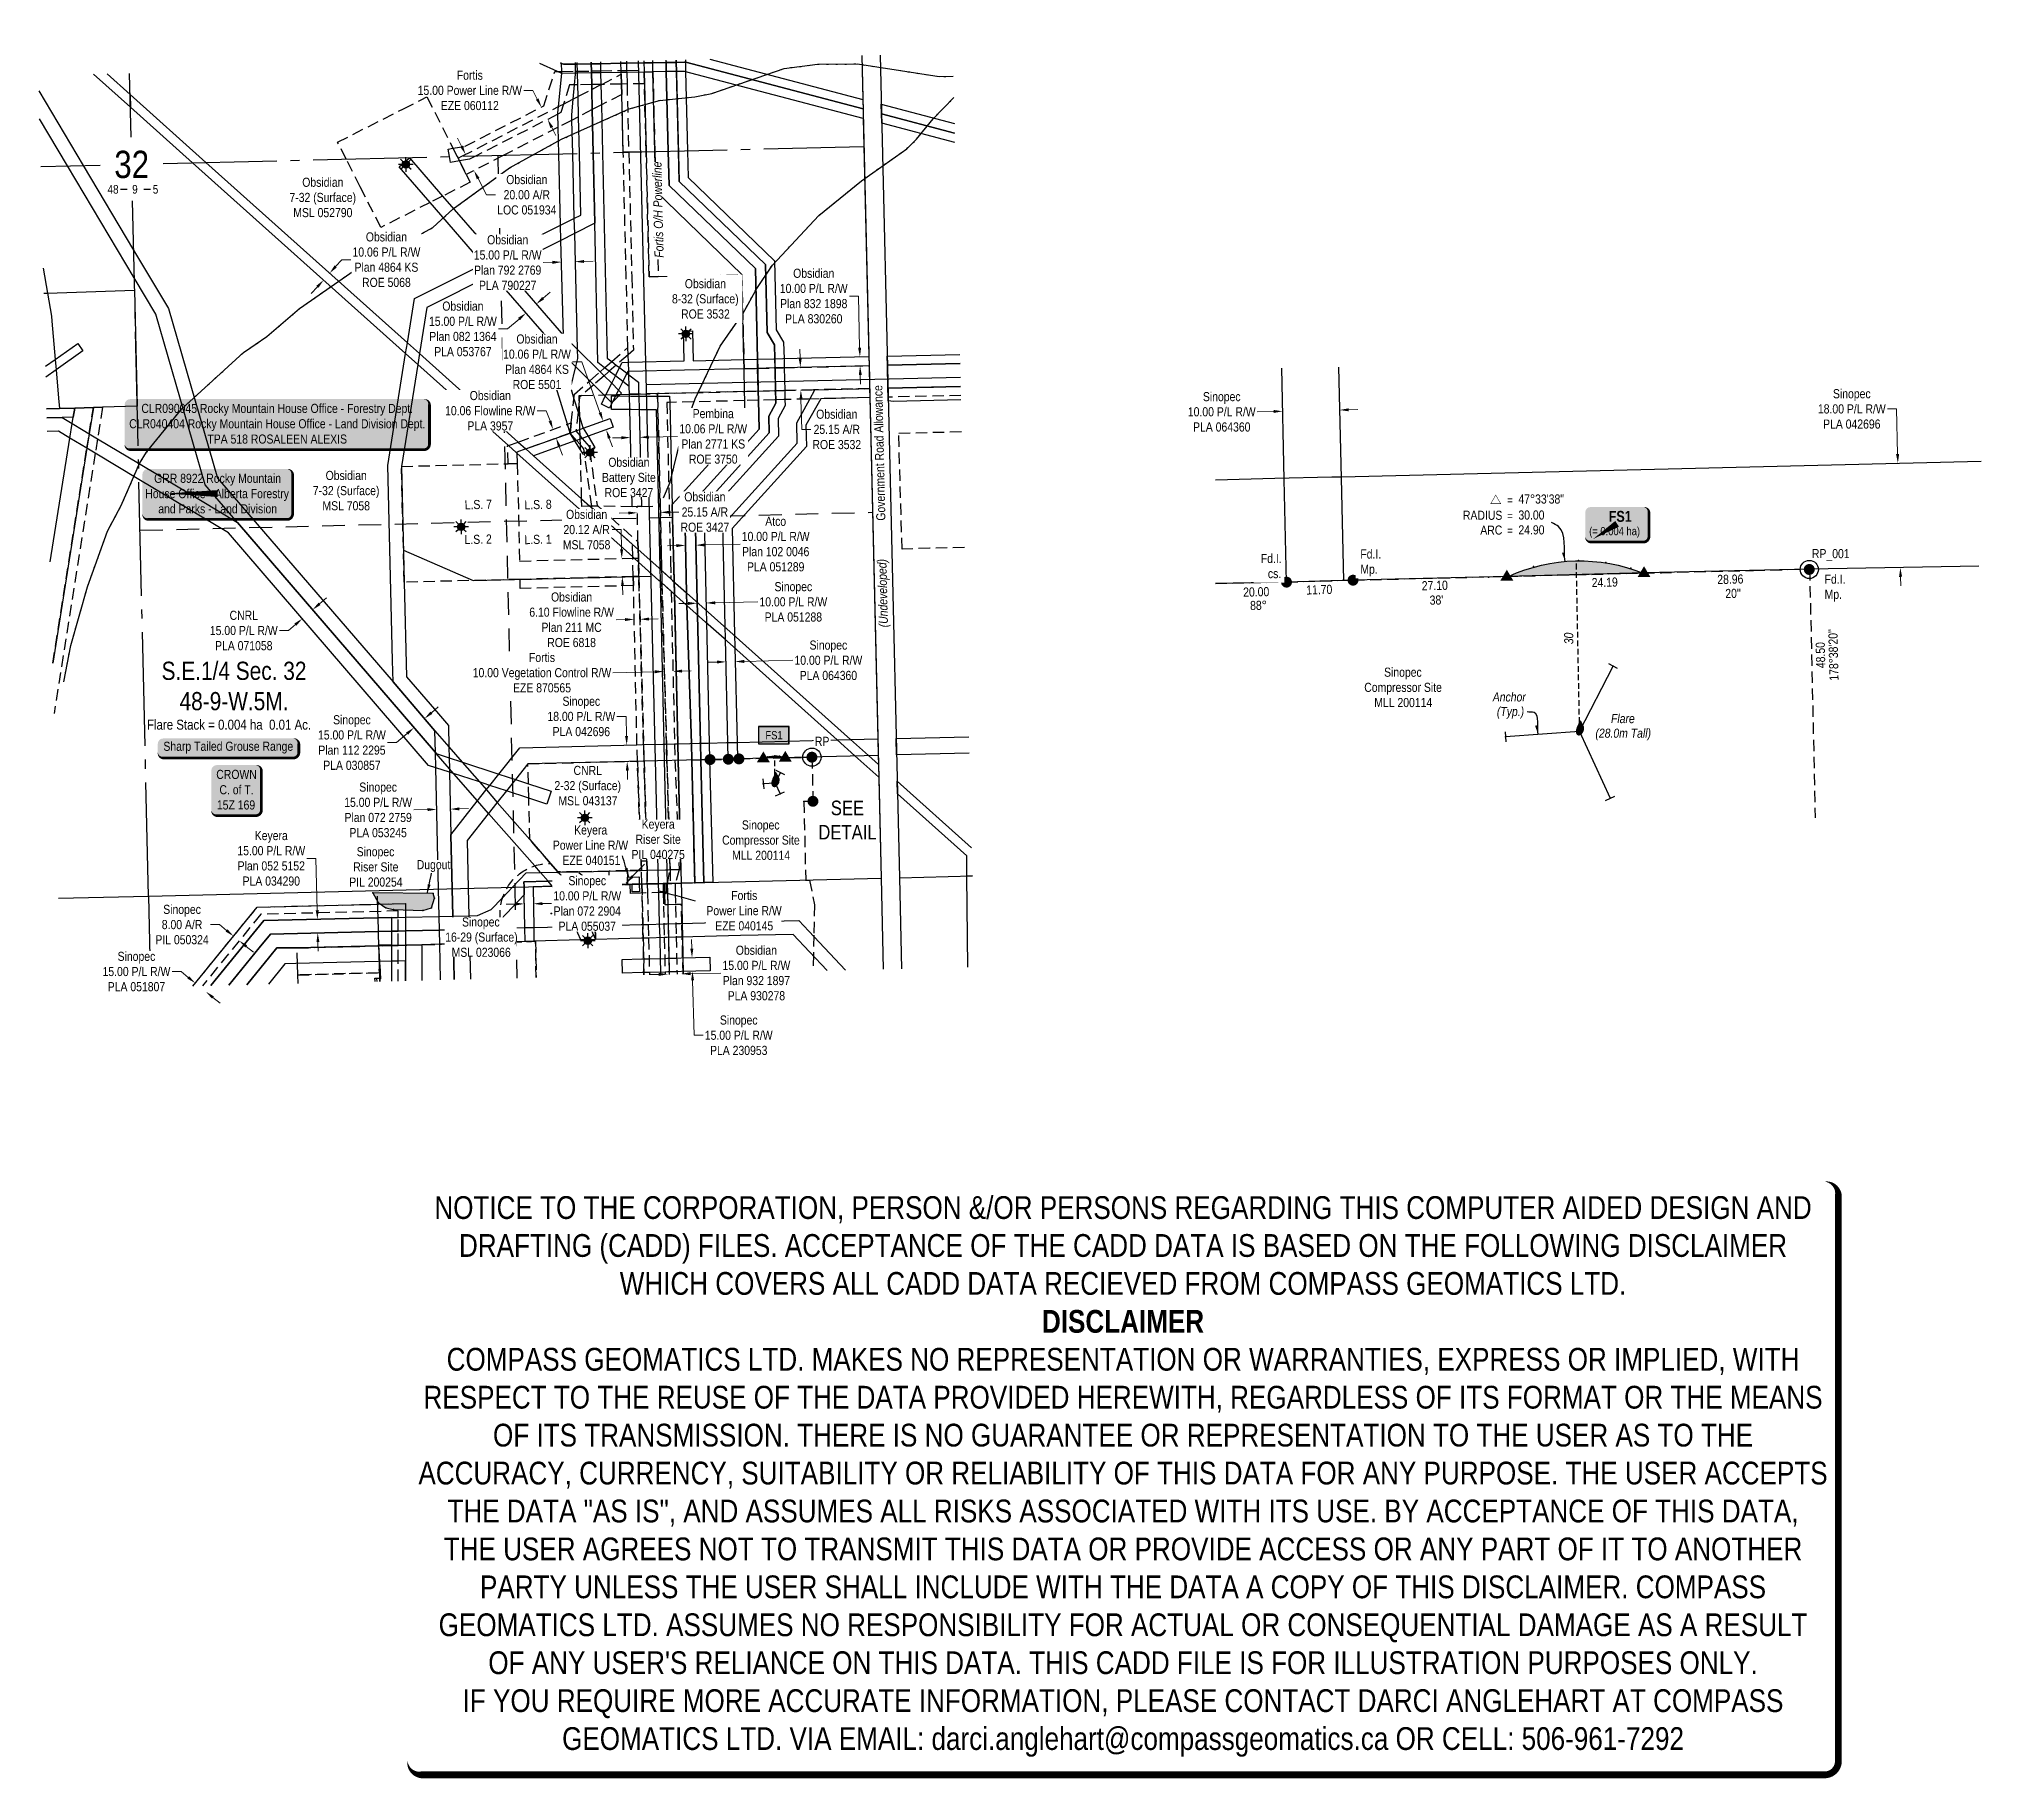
# Model space of a CAD drawing. Extents: x 614731 to 616864, y 5892468 to 5894379.
import ezdxf
from ezdxf.enums import TextEntityAlignment as Align

# ---------------------------------------------------------------- set-up
doc = ezdxf.new("R2010")
doc.units = 0
doc.header["$LTSCALE"] = 5
doc.header["$PDSIZE"] = 5
for name, pattern in [('foc-ACCESSROAD', [3.75, 2.5, -1.25]), ('foc-FLOWLINE', [3.75, 2.5, -1.25]), ('foc-LSD', [8, 5, -3]), ('foc-QUARTERLINE', [33, 25, -3, 2, -3]), ('foc-TIELINE', [1.875, 1.25, -0.625]), ('foc-WHEELTRACKS', [2, 0.4, -1.6])]:
    doc.linetypes.add(name, pattern=pattern)
doc.layers.get('Defpoints').update_dxf_attribs({"color": 9})
for name, color, linetype in [('10', 1, 'Continuous'), ('35', 37, 'Continuous'), ('9', 3, 'Continuous'), ('AS-FENCE', 48, 'foc-FENCE'), ('AS-OWNER', 7, 'Continuous'), ('AS-POWER', 104, 'foc-POWER'), ('AS-SYMBOL', 7, 'Continuous'), ('AS-WILDLIFE-BLOCK', 131, 'Continuous'), ('C-RW', 13, 'Continuous'), ('C-SYMBOL', 7, 'Continuous'), ('C-WS', 13, 'foc-ACCESSROAD'), ('C-WS-S', 13, 'Continuous'), ('CG-NOTES', 7, 'Continuous'), ('DETAIL-T', 7, 'Continuous'), ('F-AR', 190, 'foc-ACCESSROAD'), ('F-EZE', 190, 'foc-FLOWLINE'), ('F-FLOWLINE', 190, 'foc-FLOWLINE'), ('F-RW', 190, 'Continuous'), ('F-WS', 190, 'foc-ACCESSROAD'), ('F-WS-S', 190, 'Continuous'), ('GRR', 7, 'Continuous'), ('L-AREAREQUIRED', 7, 'Continuous'), ('L-BD', 7, 'Continuous'), ('L-MON', 1, 'Continuous'), ('L-ROAD-T', 7, 'Continuous'), ('L-SEC', 7, 'Continuous'), ('L-SECLBL', 7, 'Continuous'), ('L-SECQ', 8, 'foc-QUARTERLINE'), ('L-SECTION-LSD', 7, 'foc-LSD'), ('P-TEMP-BLOCKS', 250, 'Continuous'), ('P-WORKAREA', 113, 'Continuous'), ('P-WORKAREA-H', 111, 'Continuous'), ('P-WORKAREA-T', 113, 'Continuous'), ('ROE', 35, 'Continuous'), ('T-TIE', 201, 'foc-TIELINE'), ('T-WATER', 160, 'Continuous'), ('T-WATER-H', 133, 'Continuous'), ('T-WATER-P3', 160, 'foc-WHEELTRACKS'), ('T-WATER-T', 170, 'Continuous')]:
    doc.layers.add(name, color=color, linetype=linetype)
for name, color, linetype, lineweight in [('C-RW-T', 13, 'Continuous', 9), ('C-WS-T', 13, 'Continuous', 9), ('F-AR-T', 190, 'Continuous', 9), ('F-EZE-T', 190, 'Continuous', 9), ('F-FLOWLINE-T', 190, 'Continuous', 9), ('F-RW-T', 190, 'Continuous', 9), ('F-WS-T', 190, 'Continuous', 9), ('T-TEXT', 48, 'Continuous', 18), ('T-TIE-T', 201, 'Continuous', 18)]:
    doc.layers.add(name, color=color, linetype=linetype, lineweight=lineweight)
doc.layers.add('DISCLAIMER', color=7, linetype='Continuous', plot=False)
doc.layers.add('Z-MSPOINT', color=7, linetype='Continuous', plot=False)
doc.styles.add('100L', font='ARIALN.TTF', dxfattribs={"height": 11})
doc.styles.add('175L', font='ARIALN.TTF', dxfattribs={"height": 20})
doc.styles.add('80', font='ARIALN.TTF', dxfattribs={"height": 10})
doc.styles.add('80CG', font='ARIALN.TTF', dxfattribs={"height": 10})
doc.styles.add('80L', font='ARIALN.TTF', dxfattribs={"height": 10})
doc.styles.add('80LS', font='ARIALNI.TTF', dxfattribs={"height": 10})
doc.styles.add('BOLD', font='ARIALNB.TTF')
doc.styles.add('DESCRIPTION', font='ARIALN.TTF', dxfattribs={"height": 2.5})
doc.styles.add('ELEVATION', font='ARIALN.TTF', dxfattribs={"height": 2.5})
doc.styles.add('foc-LtypeFont', font='ARIALN.TTF', dxfattribs={"height": 7.35})
doc.styles.add('POINTNUMBER', font='ARIALN.TTF', dxfattribs={"height": 2.5})
doc.styles.add('SIMPLEX', font='ARIALN.TTF')
doc.linetypes.add('foc-FENCE', pattern='A,10,-1,["X",foc-LtypeFont,S=0.2,R=0,X=-0.625,Y=-0.75],-1.24', length=12.24)
doc.linetypes.add('foc-POWER', pattern='A,6,-1,["P",foc-LtypeFont,S=0.2,R=0,X=-0.625,Y=-0.75],-1.24,4', length=12.24)
doc.linetypes.add('foc-TOPO-flowdirection-NOLINE', pattern='A,0,[">",foc-LtypeFont,S=0.3,R=0,X=0,Y=-0.945],-20,[">",foc-LtypeFont,S=0.3,R=0,X=0,Y=-0.945],0', length=20)
doc.dimstyles.new('Compass 5 000', dxfattribs={"dimscale": 5, "dimtxt": 9, "dimasz": 2, "dimexe": 0.2, "dimexo": 0.0625, "dimgap": 0.5, "dimtad": 0, "dimtih": 1, "dimtoh": 1, "dimzin": 0, "dimdsep": 46, "dimtxsty": '80CG', "dimcen": 0.1, "dimse1": 1, "dimse2": 1, "dimclrd": 256, "dimclrt": 256, "dimaunit": 1, "dimadec": 4, "dimazin": 0, "dimtfac": 0.06, "dimtofl": 0, "dimtmove": 0, "dimatfit": 1, "dimfxl": 0.2, "dimtolj": 1, "dimtzin": 0, "dimlwd": -1, "dimarcsym": 0})

msp = doc.modelspace()

# ---------------------------------------------------------------- texts
at = {"layer": 'C-SYMBOL', "color": 3, "insert": (614945.083, 5893694.878), "char_height": 19.99243, "width": 158.16197, "attachment_point": 2, "style": '175L'}
msp.add_mtext('S.E.1/4 Sec. 32\\P48-9-W.5M.', dxfattribs=at)
at = {"layer": 'C-WS-T', "char_height": 9.99622, "attachment_point": 1, "style": '80L'}
for s, width, gutter_width, insert in [('\\pi22.077;Sinopec\\P\\pi0.33879;Compressor Site\\P\\pi11.327;MLL 200114', 84.909, 125, (616186.313, 5893688.351)), ('\\pi22.077;Sinopec\\P\\pi0.33879;Compressor Site\\P\\pi11.327;MLL 200114', 84.909, 50, (615480.9, 5893520.512)), ('\\pi8.6935;Sinopec\\P\\pi4.9432;Riser Site\\P\\pi0.50078;PIL 200254', 58.14229, 50, (615071.131, 5893491.088))]:
    msp.add_mtext_dynamic_manual_height_columns(s, width=width, gutter_width=gutter_width, heights=[0], dxfattribs=dict(at, insert=insert))
at = {"layer": 'Defpoints'}
for s, rotation, style, p in [('914.490', 44.999991, 'ELEVATION', (615448.005, 5893586.829)), ('FDI-CS', 23.999999, 'DESCRIPTION', (615448.005, 5893586.829)), ('914.271', 44.999991, 'ELEVATION', (615457.98, 5893587.06)), ('FDI', 23.999999, 'DESCRIPTION', (615457.98, 5893587.06))]:
    msp.add_text(s, height=0.1999, rotation=rotation, dxfattribs=dict(at, style=style)).set_placement(p)
at = {"layer": 'Defpoints', "style": 'POINTNUMBER'}
for s, height, p in [('9', 0.2, (615448.005, 5893586.829)), ('10', 0.1999, (615457.98, 5893587.06))]:
    msp.add_text(s, height=height, dxfattribs=at).set_placement(p)
at = {"layer": 'F-EZE-T', "char_height": 9.99622, "attachment_point": 1, "style": '80L'}
for s, insert in [('\\pi14.403;Obsidian\\P\\pi0.32624;7-32 (Surface)\\P\\pi4.5504;MSL 052790', (615005.639, 5894226.678)), ('\\pi21.219;CNRL\\P\\pi0.22396;2-32 (Surface)\\P\\pi4.5402;MSL 043137', (615296.814, 5893580.419))]:
    msp.add_mtext_dynamic_manual_height_columns(s, width=72.62387, gutter_width=50, heights=[0], dxfattribs=dict(at, insert=insert))
at = {"layer": 'L-AREAREQUIRED', "color": 5, "style": '100L'}
msp.add_text('Flare Stack = 0.004 ha  0.01 Ac.', height=10.99584, dxfattribs=at).set_placement((614939.62, 5893616.91), align=Align.BOTTOM_CENTER)
at = {"layer": 'L-BD', "style": '80L'}
for s, height, rotation, p in [('11.70', 9.9962, 1.6305, (616137.185, 5893774.028)), ('27.10', 9.9962, 1.3561, (616264.126, 5893778.65)), ('24.19', 9.9962, 1.3561, (616450.81, 5893782.12)), ('28.96', 9.9962, 1.3442, (616588.754, 5893785.552)), ('20.00', 9.9962, 1.3561, (616067.941, 5893771.601)), ('88°', 9.9962, 1.3561, (616070.416, 5893756.806)), ("38'", 9.9962, 1.3561, (616265.973, 5893762.635)), ("20''", 9.9962, 1.3442, (616591.794, 5893769.956)), ('48.50', 9.9962, 91.325, (616687.761, 5893702.109)), ("178°38'20''", 9.99622, 91.325, (616702.002, 5893702.438))]:
    msp.add_text(s, height=height, rotation=rotation, dxfattribs=at).set_placement(p, align=Align.MIDDLE)
at = {"layer": 'L-ROAD-T', "style": '80L'}
msp.add_text('Government Road Allowance', height=9.99622, rotation=91.340442, dxfattribs=at).set_placement((615653.937, 5893924.273), align=Align.MIDDLE_CENTER)
at = {"layer": 'T-TEXT', "style": '80LS'}
msp.add_text('(Undeveloped)', height=9.99622, rotation=91.340442, dxfattribs=at).set_placement((615657.542, 5893770.186), align=Align.MIDDLE_CENTER)
at = {"layer": 'T-TEXT', "char_height": 9.99622, "attachment_point": 1, "line_spacing_factor": 0.961801, "style": '175L'}
for s, insert, width in [('\\pi0.049981;{\\fArial Narrow|b0|i1|c0|p34;Anchor\\P\\pi4.5537;(Typ.)}', (616327.771, 5893661.159), 37.37781), ('\\pi17.639;{\\fArial Narrow|b0|i1|c0|p34;Flare\\P\\pi0.53411;(28.0m Tall)}', (616440.033, 5893637.374), 60.5273)]:
    msp.add_mtext(s, dxfattribs=dict(at, insert=insert, width=width))
at = {"layer": 'T-TIE-T', "insert": (616406.591, 5893703.903), "char_height": 9.99622, "width": 32.36599, "attachment_point": 1, "rotation": 91.117303, "line_spacing_factor": 0.961801, "style": '175L'}
msp.add_mtext('\\pi10.073;{\\fArial Narrow|b0|i1|c0|p34;30}', dxfattribs=at)

# ---------------------------------------------------------------- blocks, each defined once
blk = doc.blocks.new('*D386')
at = {"layer": 'C-WS-T', "transparency": 16777216}
for p, q in [((614929.1, 5893406), (614919.1, 5893406)), ((614936.8, 5893399.7), (614929.1, 5893406)), ((614958.5, 5893382), (614966.3, 5893375.7))]:
    blk.add_line(p, q, dxfattribs=at)
for points in [[(614937.9, 5893400.9), (614935.8, 5893398.4), (614944.6, 5893393.3)], [(614959.6, 5893383.3), (614957.5, 5893380.7), (614950.8, 5893388.3)]]:
    blk.add_solid(points, dxfattribs=at)
at = {"layer": 'Defpoints', "color": 0, "transparency": 16777216}
for p in [(614944.6, 5893393.3), (614942.7, 5893391), (614948.9, 5893386)]:
    blk.add_point(p, dxfattribs=at)
at = {"layer": 'C-WS-T', "transparency": 16777216, "insert": (614888, 5893406), "char_height": 10, "attachment_point": 5, "style": '80CG'}
blk.add_mtext('\\A1;Sinopec\\P8.00 A/R\\PPIL 050324', dxfattribs=at)
blk = doc.blocks.new('*D389')
at = {"layer": 'Defpoints', "color": 0, "transparency": 16777216}
for p in [(615005, 5893411.1), (615005.3, 5893396.1), (615036.7, 5893411.8)]:
    blk.add_point(p, dxfattribs=at)
at = {"layer": 'F-RW-T', "transparency": 16777216}
for p, q in [((615035.1, 5893478.8), (615025.1, 5893478.8)), ((615036.4, 5893421.8), (615035.1, 5893478.8)), ((615037.3, 5893386.8), (615037.5, 5893376.8))]:
    blk.add_line(p, q, dxfattribs=at)
for points in [[(615038.1, 5893421.9), (615034.8, 5893421.8), (615036.7, 5893411.8)], [(615038.9, 5893386.9), (615035.6, 5893386.8), (615037, 5893396.8)]]:
    blk.add_solid(points, dxfattribs=at)
at = {"layer": 'F-RW-T', "transparency": 16777216, "insert": (614986, 5893478.8), "char_height": 10, "attachment_point": 5, "style": '80CG'}
blk.add_mtext('\\A1;Keyera\\P15.00 P/L R/W\\PPlan 052 5152\\PPLA 034290', dxfattribs=at)
blk = doc.blocks.new('*D394')
at = {"layer": 'C-RW-T', "transparency": 16777216}
for p, q in [((614887, 5893354.4), (614877, 5893354.4)), ((614894.8, 5893348), (614887, 5893354.4)), ((614921.9, 5893325.9), (614929.7, 5893319.6))]:
    blk.add_line(p, q, dxfattribs=at)
for points in [[(614895.8, 5893349.3), (614893.7, 5893346.8), (614902.5, 5893341.7)], [(614923, 5893327.2), (614920.9, 5893324.6), (614914.2, 5893332.3)]]:
    blk.add_solid(points, dxfattribs=at)
at = {"layer": 'Defpoints', "color": 0, "transparency": 16777216}
for p in [(614911.2, 5893352.4), (614902.5, 5893341.7), (614922.8, 5893342.9)]:
    blk.add_point(p, dxfattribs=at)
at = {"layer": 'C-RW-T', "transparency": 16777216, "insert": (614837.9, 5893354.4), "char_height": 10, "attachment_point": 5, "style": '80CG', "bg_fill": 3, "box_fill_scale": 1.1, "bg_fill_color": 256, "bg_fill_true_color": 13158600, "bg_fill_transparency": 0}
blk.add_mtext('\\A1;Sinopec\\P15.00 P/L R/W\\PPLA 051807', dxfattribs=at)
blk = doc.blocks.new('*D398')
at = {"layer": 'C-RW-T', "transparency": 16777216}
for p, q in [((615254.1, 5893428.6), (615244.1, 5893428.5)), ((615284, 5893429.1), (615294, 5893429.2))]:
    blk.add_line(p, q, dxfattribs=at)
for points in [[(615254, 5893430.3), (615254.1, 5893427), (615264.1, 5893428.8)], [(615283.9, 5893430.7), (615284, 5893427.4), (615274, 5893428.9)]]:
    blk.add_solid(points, dxfattribs=at)
at = {"layer": 'Defpoints', "color": 0, "transparency": 16777216}
for p in [(615274, 5893428.9), (615264.3, 5893412.8), (615274.2, 5893412.9)]:
    blk.add_point(p, dxfattribs=at)
at = {"layer": 'C-RW-T', "transparency": 16777216, "insert": (615333.1, 5893429.2), "char_height": 10, "attachment_point": 5, "style": '80CG', "bg_fill": 3, "box_fill_scale": 1.1, "bg_fill_color": 256, "bg_fill_true_color": 13158600, "bg_fill_transparency": 0}
blk.add_mtext('\\A1;Sinopec\\P10.00 P/L R/W\\PPlan 072 2904\\PPLA 055037', dxfattribs=at)
blk = doc.blocks.new('*D401')
at = {"layer": 'C-RW-T', "transparency": 16777216}
for p, q in [((615447.9, 5893379.7), (615447.7, 5893389.7)), ((615448.8, 5893344.7), (615450.4, 5893284.4)), ((615450.4, 5893284.4), (615460.4, 5893284.4))]:
    blk.add_line(p, q, dxfattribs=at)
for points in [[(615449.6, 5893379.7), (615446.3, 5893379.6), (615448.2, 5893369.7)], [(615450.5, 5893344.7), (615447.2, 5893344.7), (615448.6, 5893354.7)]]:
    blk.add_solid(points, dxfattribs=at)
at = {"layer": 'Defpoints', "color": 0, "transparency": 16777216}
for p in [(615446.3, 5893369.6), (615446.7, 5893354.6), (615448.6, 5893354.7)]:
    blk.add_point(p, dxfattribs=at)
at = {"layer": 'C-RW-T', "transparency": 16777216, "insert": (615499.5, 5893284.4), "char_height": 10, "attachment_point": 5, "style": '80CG', "bg_fill": 3, "box_fill_scale": 1.1, "bg_fill_color": 256, "bg_fill_true_color": 13158600, "bg_fill_transparency": 0}
blk.add_mtext('\\A1;Sinopec\\P15.00 P/L R/W\\PPLA 230953', dxfattribs=at)
blk = doc.blocks.new('*D402')
at = {"layer": 'Defpoints', "color": 0, "transparency": 16777216}
for p in [(615421.5, 5893359.8), (615436.5, 5893360.1), (615436.7, 5893351.9)]:
    blk.add_point(p, dxfattribs=at)
at = {"layer": 'F-RW-T', "transparency": 16777216}
for p, q in [((615411.7, 5893351.3), (615401.7, 5893351.1)), ((615446.7, 5893352.1), (615479.8, 5893352.8))]:
    blk.add_line(p, q, dxfattribs=at)
for points in [[(615411.7, 5893353), (615411.7, 5893349.6), (615421.7, 5893351.5)], [(615446.6, 5893353.8), (615446.7, 5893350.4), (615436.7, 5893351.9)]]:
    blk.add_solid(points, dxfattribs=at)
at = {"layer": 'F-RW-T', "transparency": 16777216, "insert": (615518.9, 5893352.8), "char_height": 10, "attachment_point": 5, "style": '80CG', "bg_fill": 3, "box_fill_scale": 1.1, "bg_fill_color": 256, "bg_fill_true_color": 13158600, "bg_fill_transparency": 0}
blk.add_mtext('\\A1;Obsidian\\P15.00 P/L R/W\\PPlan 932 1897\\PPLA 930278', dxfattribs=at)
blk = doc.blocks.new('GAS')
h = blk.add_hatch(color=255)
h.dxf.hatch_style = 1
edge = h.paths.add_edge_path()
edge.add_arc((0, 0), 0.9, 0, 360)
for p, q in [((-0.81, 0), (-1.62, 0)), ((-0.57, 0.57), (-1.14, 1.14)), ((0, 0.81), (0, 1.62)), ((0.57, 0.57), (1.14, 1.14)), ((1.62, 0), (0.81, 0)), ((-0.57, -0.57), (-1.14, -1.14)), ((0, -0.81), (0, -1.62)), ((1.14, -1.14), (0.57, -0.57))]:
    blk.add_line(p, q)
blk.add_circle((0, 0), 0.8)
blk = doc.blocks.new('fdia')
at = {"color": 255, "const_width": 1}
blk.add_lwpolyline([(-0.5, 0, 1), (0.5, 0, 1)], format="xyb", close=True, dxfattribs=at)
blk = doc.blocks.new('Fdiaa')
blk.add_blockref('fdia', (0, 0))
blk = doc.blocks.new('fdib')
at = {"color": 1, "const_width": 1.6}
blk.add_lwpolyline([(-0.4, 0, 1), (0.4, 0, 1)], format="xyb", close=True, dxfattribs=at)
at = {"color": 1}
blk.add_circle((0, 0), 0.8, dxfattribs=at)
blk = doc.blocks.new('Fdibb')
blk.add_blockref('fdib', (0, 0))
blk = doc.blocks.new('fdicc')
for name in ['Fdibb', 'Fdiaa']:
    blk.add_blockref(name, (0, 0))
blk = doc.blocks.new('FDI')
blk.add_blockref('fdicc', (0, 0))
blk = doc.blocks.new('TRIA')
blk.add_hatch(color=255).paths.add_polyline_path([(-0.04, 1.52), (-1.47, -0.87), (1.39, -0.87)])
blk = doc.blocks.new('TRIAA')
blk.add_blockref('TRIA', (0, 0))
blk = doc.blocks.new('TRIB')
at = {"color": 1}
blk.add_lwpolyline([(-1.12, -0.67), (-0.04, 1.13), (1.04, -0.67)], close=True, dxfattribs=at)
blk = doc.blocks.new('TRIBB')
blk.add_blockref('TRIB', (0, 0))
blk = doc.blocks.new('TRICC')
for name in ['TRIAA', 'TRIBB']:
    blk.add_blockref(name, (0, 0))
blk = doc.blocks.new('plspike')
blk.add_blockref('TRICC', (0, 0))
blk = doc.blocks.new('*U431')
at = {"color": 72}
blk.add_line((0.98, -0.5), (-0.98, 0.5), dxfattribs=at)
at = {"layer": 'AS-SYMBOL', "color": 72, "flags": 128}
blk.add_lwpolyline([(-1.18, -2.29), (0, 0)], dxfattribs=at)
blk = doc.blocks.new('*U430')
at = {"color": 72}
blk.add_line((-1, -0.46), (1, 0.46), dxfattribs=at)
at = {"layer": 'AS-SYMBOL', "color": 72, "flags": 128}
blk.add_lwpolyline([(-1.07, 2.35), (0, 0)], dxfattribs=at)
blk = doc.blocks.new('*U432')
at = {"color": 72}
blk.add_line((-0.08, 1.1), (0.08, -1.1), dxfattribs=at)
at = {"layer": 'AS-SYMBOL', "color": 72, "flags": 128}
blk.add_lwpolyline([(2.6, 0.19), (0, 0)], dxfattribs=at)
blk = doc.blocks.new('L-SECLBL')
at = {"layer": '9', "color": 7}
for p, q in [((-5.1, -27.8), (-12.3, -27.8)), ((20.7, -27.8), (13.5, -27.8))]:
    blk.add_line(p, q, dxfattribs=at)
at = {"layer": '10', "color": 2, "style": 'SIMPLEX'}
blk.add_attdef('SEC', text='', height=30, dxfattribs=at).set_placement((0, 0), align=Align.MIDDLE)
at = {"layer": '10', "color": 5, "style": '80L'}
blk.add_attdef('TWP', text='', height=9.5, dxfattribs=at).set_placement((-14.4, -27.4), align=Align.MIDDLE_RIGHT)
blk.add_attdef('RGE', text='', height=9.5, dxfattribs=at).set_placement((3.6, -27.4), align=Align.MIDDLE_CENTER)
blk.add_attdef('MER', text='', height=9.5, dxfattribs=at).set_placement((23.2, -27.4), align=Align.MIDDLE_LEFT)
blk = doc.blocks.new('*U375')
h = blk.add_hatch(color=255)
edge = h.paths.add_edge_path()
edge.add_line((-161.5, -28.5), (161.5, -28.5))
edge.add_arc((161.5, -22.5), 6, 270, 360)
edge.add_line((167.5, -22.5), (167.5, 21))
edge.add_arc((161.5, 21), 6, 0, 90)
edge.add_line((161.5, 27), (-161.5, 27))
edge.add_arc((-161.5, 21), 6, 90, 180)
edge.add_line((-167.5, 21), (-167.5, -22.5))
edge.add_arc((-161.5, -22.5), 6, 180, 270)
at = {"color": 44, "flags": 128}
blk.add_lwpolyline([(-161.5, -28.5, 3, 3, 0), (161.5, -28.5, 3, 3, 0.414214), (167.5, -22.5, 3, 3, 0), (167.5, 21, 3, 0, 0.414214), (161.5, 27, 0, 0, 0), (-161.5, 27, 0, 0, 0.414214), (-167.5, 21, 0, 0, 0), (-167.5, -22.5, 0, 3, 0.414214)], format="xyseb", close=True, dxfattribs=at)
at = {"color": 44, "style": '80'}
blk.add_attdef('ENTER_TEXT_001', (-36, -5), '', height=10, dxfattribs=at)
blk = doc.blocks.new('*U378')
h = blk.add_hatch(color=255)
edge = h.paths.add_edge_path()
edge.add_line((-71.5, -11.5), (71.5, -11.5))
edge.add_arc((71.5, -5.5), 6, 270, 360)
edge.add_line((77.5, -5.5), (77.5, 4))
edge.add_arc((71.5, 4), 6, 0, 90)
edge.add_line((71.5, 10), (-71.5, 10))
edge.add_arc((-71.5, 4), 6, 90, 180)
edge.add_line((-77.5, 4), (-77.5, -5.5))
edge.add_arc((-71.5, -5.5), 6, 180, 270)
at = {"color": 131, "flags": 128}
blk.add_lwpolyline([(-71.5, -11.5, 3, 3, 0), (71.5, -11.5, 3, 3, 0.414214), (77.5, -5.5, 3, 3, 0), (77.5, 4, 3, 0, 0.414214), (71.5, 10, 0, 0, 0), (-71.5, 10, 0, 0, 0.414214), (-77.5, 4, 0, 0, 0), (-77.5, -5.5, 0, 3, 0.414214)], format="xyseb", close=True, dxfattribs=at)
at = {"color": 131, "style": '80'}
blk.add_attdef('ENTER_TEXT_001', (-36, -5), '', height=10, dxfattribs=at)
blk = doc.blocks.new('*D407')
at = {"layer": 'C-RW-T', "transparency": 16777216}
for p, q in [((615375.7, 5893634.7), (615365.7, 5893634.7)), ((615376.2, 5893613.3), (615375.7, 5893634.7)), ((615377.2, 5893575.3), (615377.4, 5893565.3))]:
    blk.add_line(p, q, dxfattribs=at)
for points in [[(615377.9, 5893613.4), (615374.6, 5893613.3), (615376.5, 5893603.3)], [(615378.9, 5893575.4), (615375.5, 5893575.3), (615376.9, 5893585.3)]]:
    blk.add_solid(points, dxfattribs=at)
at = {"layer": 'Defpoints', "color": 0, "transparency": 16777216}
for p in [(615298.2, 5893601.4), (615376.5, 5893603.3), (615298.7, 5893583.4)]:
    blk.add_point(p, dxfattribs=at)
at = {"layer": 'C-RW-T', "transparency": 16777216, "insert": (615326.6, 5893634.7), "char_height": 10, "attachment_point": 5, "style": '80CG'}
blk.add_mtext('\\A1;Sinopec\\P18.00 P/L R/W\\PPLA 042696', dxfattribs=at)
blk = doc.blocks.new('*D408')
at = {"layer": 'C-RW-T', "transparency": 16777216}
for p, q in [((615161.9, 5893638.8), (615169.5, 5893645.3)), ((615135.2, 5893615.9), (615123.7, 5893606)), ((615123.7, 5893606), (615113.7, 5893606))]:
    blk.add_line(p, q, dxfattribs=at)
for points in [[(615160.8, 5893640.1), (615163, 5893637.6), (615154.4, 5893632.3)], [(615134.1, 5893617.1), (615136.3, 5893614.6), (615142.8, 5893622.4)]]:
    blk.add_solid(points, dxfattribs=at)
at = {"layer": 'Defpoints', "color": 0, "transparency": 16777216}
for p in [(615153.1, 5893633.7), (615141.6, 5893623.8), (615142.8, 5893622.4)]:
    blk.add_point(p, dxfattribs=at)
at = {"layer": 'C-RW-T', "transparency": 16777216, "insert": (615074.6, 5893606), "char_height": 10, "attachment_point": 5, "style": '80CG'}
blk.add_mtext('\\A1;Sinopec\\P15.00 P/L R/W\\PPlan 112 2295\\PPLA 030857', dxfattribs=at)
blk = doc.blocks.new('*D409')
at = {"layer": 'Defpoints', "color": 0, "transparency": 16777216}
for p in [(615416.5, 5893716.9), (615426.5, 5893717.1), (615427.2, 5893684.3)]:
    blk.add_point(p, dxfattribs=at)
at = {"layer": 'F-EZE-T', "transparency": 16777216}
for p, q in [((615407.2, 5893683.9), (615361.3, 5893682.8)), ((615437.2, 5893684.5), (615447.2, 5893684.8))]:
    blk.add_line(p, q, dxfattribs=at)
for points in [[(615407.2, 5893685.5), (615407.3, 5893682.2), (615417.2, 5893684.1)], [(615437.2, 5893686.2), (615437.3, 5893682.9), (615427.2, 5893684.3)]]:
    blk.add_solid(points, dxfattribs=at)
at = {"layer": 'F-EZE-T', "transparency": 16777216, "insert": (615283.4, 5893682.8), "char_height": 10, "attachment_point": 5, "style": '80CG', "bg_fill": 3, "box_fill_scale": 1.1, "bg_fill_color": 256, "bg_fill_true_color": 13158600, "bg_fill_transparency": 0}
blk.add_mtext('\\A1;Fortis\\P10.00 Vegetation Control R/W\\PEZE 870565', dxfattribs=at)
blk = doc.blocks.new('*D410')
at = {"layer": 'Defpoints', "color": 0, "transparency": 16777216}
for p in [(615260.1, 5894292.6), (615282.7, 5894304.2), (615267, 5894279.2)]:
    blk.add_point(p, dxfattribs=at)
at = {"layer": 'F-EZE-T', "transparency": 16777216}
for p, q in [((615273.3, 5894322.6), (615263.3, 5894322.6)), ((615278.2, 5894313.1), (615273.3, 5894322.6)), ((615294.1, 5894281.9), (615298.7, 5894273))]:
    blk.add_line(p, q, dxfattribs=at)
for points in [[(615279.6, 5894313.9), (615276.7, 5894312.3), (615282.7, 5894304.2)], [(615295.6, 5894282.7), (615292.6, 5894281.1), (615289.6, 5894290.8)]]:
    blk.add_solid(points, dxfattribs=at)
at = {"layer": 'F-EZE-T', "transparency": 16777216, "insert": (615204.1, 5894322.6), "char_height": 10, "attachment_point": 5, "style": '80CG'}
blk.add_mtext('\\A1;Fortis\\P15.00 Power Line R/W\\PEZE 060112', dxfattribs=at)
blk = doc.blocks.new('*D411')
at = {"layer": 'Defpoints', "color": 0, "transparency": 16777216}
for p in [(615233.1, 5894269.6), (615242.3, 5894251.8), (615208.7, 5894234.5)]:
    blk.add_point(p, dxfattribs=at)
at = {"layer": 'F-AR-T', "transparency": 16777216}
for p, q in [((615195, 5894261.2), (615190.4, 5894270.1)), ((615213.3, 5894225.7), (615222.4, 5894207.9)), ((615222.4, 5894207.9), (615232.4, 5894207.9))]:
    blk.add_line(p, q, dxfattribs=at)
for points in [[(615196.4, 5894262), (615193.5, 5894260.5), (615199.5, 5894252.3)], [(615214.8, 5894226.4), (615211.8, 5894224.9), (615208.7, 5894234.5)]]:
    blk.add_solid(points, dxfattribs=at)
at = {"layer": 'F-AR-T', "transparency": 16777216, "insert": (615266.7, 5894207.9), "char_height": 10, "attachment_point": 5, "style": '80CG', "bg_fill": 3, "box_fill_scale": 1.1, "bg_fill_color": 256, "bg_fill_true_color": 13158600, "bg_fill_transparency": 0}
blk.add_mtext('\\A1;Obsidian\\P20.00 A/R\\PLOC 051934', dxfattribs=at)
blk = doc.blocks.new('*D412')
at = {"layer": 'Defpoints', "color": 0, "transparency": 16777216}
for p in [(615295.5, 5893950.1), (615288.2, 5893947.4), (615291.6, 5893938)]:
    blk.add_point(p, dxfattribs=at)
at = {"layer": 'F-FLOWLINE-T', "transparency": 16777216}
for p, q in [((615288.1, 5893970.6), (615278.1, 5893970.6)), ((615292.2, 5893959.5), (615288.1, 5893970.6)), ((615302.4, 5893931.2), (615305.8, 5893921.8))]:
    blk.add_line(p, q, dxfattribs=at)
for points in [[(615293.7, 5893960.1), (615290.6, 5893958.9), (615295.5, 5893950.1)], [(615303.9, 5893931.8), (615300.8, 5893930.7), (615299, 5893940.6)]]:
    blk.add_solid(points, dxfattribs=at)
at = {"layer": 'F-FLOWLINE-T', "transparency": 16777216, "insert": (615226.6, 5893970.6), "char_height": 10, "attachment_point": 5, "style": '80CG', "bg_fill": 3, "box_fill_scale": 1.1, "bg_fill_color": 256, "bg_fill_true_color": 13158600, "bg_fill_transparency": 0}
blk.add_mtext('\\A1;Obsidian\\P10.06 Flowline R/W\\PPLA 3957', dxfattribs=at)
blk = doc.blocks.new('*D413')
at = {"layer": 'C-RW-T', "transparency": 16777216}
for p, q in [((615443.7, 5893758.9), (615433.7, 5893758.7)), ((615473.7, 5893759.6), (615520.5, 5893760.6))]:
    blk.add_line(p, q, dxfattribs=at)
for points in [[(615443.6, 5893760.6), (615443.7, 5893757.2), (615453.7, 5893759.1)], [(615473.6, 5893761.3), (615473.7, 5893757.9), (615463.7, 5893759.4)]]:
    blk.add_solid(points, dxfattribs=at)
at = {"layer": 'Defpoints', "color": 0, "transparency": 16777216}
for p in [(615453, 5893788.7), (615463, 5893788.9), (615463.7, 5893759.4)]:
    blk.add_point(p, dxfattribs=at)
at = {"layer": 'C-RW-T', "transparency": 16777216, "insert": (615559.5, 5893760.6), "char_height": 10, "attachment_point": 5, "style": '80CG'}
blk.add_mtext('\\A1;Sinopec\\P10.00 P/L R/W\\PPLA 051288', dxfattribs=at)
blk = doc.blocks.new('*D414')
at = {"layer": 'C-RW-T', "transparency": 16777216}
for p, q in [((615157.7, 5893532.3), (615142.5, 5893532)), ((615192.6, 5893533.2), (615202.6, 5893533.4))]:
    blk.add_line(p, q, dxfattribs=at)
for points in [[(615157.6, 5893534), (615157.7, 5893530.7), (615167.7, 5893532.6)], [(615192.6, 5893534.8), (615192.7, 5893531.5), (615182.6, 5893532.9)]]:
    blk.add_solid(points, dxfattribs=at)
at = {"layer": 'Defpoints', "color": 0, "transparency": 16777216}
for p in [(615167.6, 5893536.7), (615167.7, 5893532.6), (615182.5, 5893537)]:
    blk.add_point(p, dxfattribs=at)
at = {"layer": 'C-RW-T', "transparency": 16777216, "insert": (615103.4, 5893532), "char_height": 10, "attachment_point": 5, "style": '80CG'}
blk.add_mtext('\\A1;Sinopec\\P15.00 P/L R/W\\PPlan 072 2759\\PPLA 053245', dxfattribs=at)
blk = doc.blocks.new('*D415')
at = {"layer": 'Defpoints', "color": 0, "transparency": 16777216}
for p in [(615264.8, 5894102), (615253.5, 5894092.2), (615265.8, 5894078)]:
    blk.add_point(p, dxfattribs=at)
at = {"layer": 'F-RW-T', "transparency": 16777216}
for p, q in [((615284.7, 5894094.4), (615292.2, 5894100.9)), ((615245.6, 5894060.5), (615235.6, 5894060.5)), ((615258.2, 5894071.4), (615245.6, 5894060.5))]:
    blk.add_line(p, q, dxfattribs=at)
for points in [[(615257.1, 5894072.7), (615259.3, 5894070.2), (615265.8, 5894078)], [(615283.6, 5894095.6), (615285.8, 5894093.1), (615277.1, 5894087.8)]]:
    blk.add_solid(points, dxfattribs=at)
at = {"layer": 'F-RW-T', "transparency": 16777216, "insert": (615196.5, 5894060.5), "char_height": 10, "attachment_point": 5, "style": '80CG'}
blk.add_mtext('\\A1;Obsidian\\P15.00 P/L R/W\\PPlan 082 1364\\PPLA 053767', dxfattribs=at)
blk = doc.blocks.new('*D416')
at = {"layer": 'C-RW-T', "transparency": 16777216}
for p, q in [((615475.6, 5893694.5), (615465.6, 5893694.3)), ((615505.6, 5893695.2), (615558.9, 5893696.4))]:
    blk.add_line(p, q, dxfattribs=at)
for points in [[(615475.6, 5893696.2), (615475.6, 5893692.9), (615485.6, 5893694.7)], [(615505.6, 5893696.9), (615505.6, 5893693.5), (615495.6, 5893695)]]:
    blk.add_solid(points, dxfattribs=at)
at = {"layer": 'Defpoints', "color": 0, "transparency": 16777216}
for p in [(615495.6, 5893695), (615485.9, 5893682.1), (615495.9, 5893682.3)]:
    blk.add_point(p, dxfattribs=at)
at = {"layer": 'C-RW-T', "transparency": 16777216, "insert": (615598, 5893696.4), "char_height": 10, "attachment_point": 5, "style": '80CG'}
blk.add_mtext('\\A1;Sinopec\\P10.00 P/L R/W\\PPLA 064360', dxfattribs=at)
blk = doc.blocks.new('*D417')
at = {"layer": 'Defpoints', "color": 0, "transparency": 16777216}
for p in [(615304.8, 5894134.6), (615304.8, 5894134), (615319.7, 5894135)]:
    blk.add_point(p, dxfattribs=at)
at = {"layer": 'F-RW-T', "transparency": 16777216}
for p, q in [((615294.8, 5894133.7), (615284.8, 5894133.4)), ((615329.7, 5894134.6), (615339.7, 5894134.9))]:
    blk.add_line(p, q, dxfattribs=at)
for points in [[(615294.7, 5894135.4), (615294.8, 5894132), (615304.8, 5894134)], [(615329.6, 5894136.3), (615329.7, 5894133), (615319.7, 5894134.4)]]:
    blk.add_solid(points, dxfattribs=at)
at = {"layer": 'F-RW-T', "transparency": 16777216, "insert": (615245.7, 5894133.4), "char_height": 10, "attachment_point": 5, "style": '80CG', "bg_fill": 3, "box_fill_scale": 1.1, "bg_fill_color": 256, "bg_fill_true_color": 13158600, "bg_fill_transparency": 0}
blk.add_mtext('\\A1;Obsidian\\P15.00 P/L R/W\\PPlan 792 2769\\PPLA 790227', dxfattribs=at)
blk = doc.blocks.new('*D418')
at = {"layer": 'Defpoints', "color": 0, "transparency": 16777216}
for p in [(615020.1, 5893742.2), (615041, 5893740.8), (615029.6, 5893731)]:
    blk.add_point(p, dxfattribs=at)
at = {"layer": 'F-RW-T', "transparency": 16777216}
for p, q in [((615039, 5893758.5), (615046.6, 5893765)), ((615012.5, 5893735.7), (615004.9, 5893729.1)), ((615004.9, 5893729.1), (614994.9, 5893729.1))]:
    blk.add_line(p, q, dxfattribs=at)
for points in [[(615037.9, 5893759.7), (615040.1, 5893757.2), (615031.4, 5893752)], [(615011.4, 5893736.9), (615013.6, 5893734.4), (615020.1, 5893742.2)]]:
    blk.add_solid(points, dxfattribs=at)
at = {"layer": 'F-RW-T', "transparency": 16777216, "insert": (614955.8, 5893729.1), "char_height": 10, "attachment_point": 5, "style": '80CG'}
blk.add_mtext('\\A1;CNRL\\P15.00 P/L R/W\\PPLA 071058', dxfattribs=at)
blk = doc.blocks.new('*D419')
at = {"layer": 'Defpoints', "color": 0, "transparency": 16777216}
for p in [(615607.9, 5894029.3), (615608.1, 5894019.3), (615632.6, 5894029.9)]:
    blk.add_point(p, dxfattribs=at)
at = {"layer": 'F-RW-T', "transparency": 16777216}
for p, q in [((615631, 5894096.6), (615621, 5894096.6)), ((615632.3, 5894039.9), (615631, 5894096.6)), ((615633, 5894009.9), (615633.3, 5893999.9))]:
    blk.add_line(p, q, dxfattribs=at)
for points in [[(615634, 5894039.9), (615630.7, 5894039.8), (615632.6, 5894029.9)], [(615634.7, 5894009.9), (615631.4, 5894009.8), (615632.8, 5894019.9)]]:
    blk.add_solid(points, dxfattribs=at)
at = {"layer": 'F-RW-T', "transparency": 16777216, "insert": (615581.9, 5894096.6), "char_height": 10, "attachment_point": 5, "style": '80CG'}
blk.add_mtext('\\A1;Obsidian\\P10.00 P/L R/W\\PPlan 832 1898\\PPLA 830260', dxfattribs=at)
blk = doc.blocks.new('*D420')
at = {"layer": 'Defpoints', "color": 0, "transparency": 16777216}
for p in [(615050.1, 5894121.7), (615049.8, 5894108.5), (615056.5, 5894115.9)]:
    blk.add_point(p, dxfattribs=at)
at = {"layer": 'F-RW-T', "transparency": 16777216}
for p, q in [((615056.7, 5894129.2), (615063.4, 5894136.6)), ((615063.4, 5894136.6), (615073.4, 5894136.6)), ((615036.7, 5894106.8), (615030, 5894099.3))]:
    blk.add_line(p, q, dxfattribs=at)
for points in [[(615055.5, 5894130.3), (615058, 5894128), (615050.1, 5894121.7)], [(615035.5, 5894107.9), (615037.9, 5894105.7), (615043.4, 5894114.2)]]:
    blk.add_solid(points, dxfattribs=at)
at = {"layer": 'F-RW-T', "transparency": 16777216, "insert": (615112.5, 5894136.6), "char_height": 10, "attachment_point": 5, "style": '80CG', "bg_fill": 3, "box_fill_scale": 1.1, "bg_fill_color": 256, "bg_fill_true_color": 13158600, "bg_fill_transparency": 0}
blk.add_mtext('\\A1;Obsidian\\P10.06 P/L R/W\\PPlan 4864 KS\\PROE 5068', dxfattribs=at)
blk = doc.blocks.new('*D421')
at = {"layer": 'Defpoints', "color": 0, "transparency": 16777216}
for p in [(615380.7, 5893938.6), (615390.8, 5893941.4), (615390.8, 5893938.8)]:
    blk.add_point(p, dxfattribs=at)
at = {"layer": 'F-RW-T', "transparency": 16777216}
for p, q in [((615370.7, 5893940.9), (615360.7, 5893940.7)), ((615400.8, 5893941.6), (615432.4, 5893942.4))]:
    blk.add_line(p, q, dxfattribs=at)
for points in [[(615370.6, 5893942.6), (615370.7, 5893939.3), (615380.7, 5893941.2)], [(615400.7, 5893943.3), (615400.8, 5893940), (615390.8, 5893941.4)]]:
    blk.add_solid(points, dxfattribs=at)
at = {"layer": 'F-RW-T', "transparency": 16777216, "insert": (615471.5, 5893942.4), "char_height": 10, "attachment_point": 5, "style": '80CG', "bg_fill": 3, "box_fill_scale": 1.1, "bg_fill_color": 256, "bg_fill_true_color": 13158600, "bg_fill_transparency": 0}
blk.add_mtext('\\A1;Pembina\\P10.06 P/L R/W\\PPlan 2771 KS\\PROE 3750', dxfattribs=at)
blk = doc.blocks.new('*D422')
at = {"layer": 'Defpoints', "color": 0, "transparency": 16777216}
for p in [(615337.7, 5893954.6), (615350.5, 5893959.3), (615341.1, 5893945.1)]:
    blk.add_point(p, dxfattribs=at)
at = {"layer": 'F-RW-T', "transparency": 16777216}
for p, q in [((615327, 5894024.4), (615317, 5894024.4)), ((615347.1, 5893968.7), (615327, 5894024.4)), ((615357.3, 5893940.4), (615360.7, 5893931))]:
    blk.add_line(p, q, dxfattribs=at)
for points in [[(615348.7, 5893969.2), (615345.6, 5893968.1), (615350.5, 5893959.3)], [(615358.9, 5893941), (615355.8, 5893939.8), (615353.9, 5893949.8)]]:
    blk.add_solid(points, dxfattribs=at)
at = {"layer": 'F-RW-T', "transparency": 16777216, "insert": (615277.9, 5894024.4), "char_height": 10, "attachment_point": 5, "style": '80CG', "bg_fill": 3, "box_fill_scale": 1.1, "bg_fill_color": 256, "bg_fill_true_color": 13158600, "bg_fill_transparency": 0}
blk.add_mtext('\\A1;Obsidian\\P10.06 P/L R/W\\PPlan 4864 KS\\PROE 5501', dxfattribs=at)
blk = doc.blocks.new('*D423')
at = {"layer": 'Defpoints', "color": 0, "transparency": 16777216}
for p in [(615384.4, 5893752), (615384.7, 5893741.4), (615390.7, 5893752.1)]:
    blk.add_point(p, dxfattribs=at)
at = {"layer": 'F-RW-T', "transparency": 16777216}
for p, q in [((615374.7, 5893741.1), (615364.7, 5893740.9)), ((615401, 5893741.7), (615411, 5893742))]:
    blk.add_line(p, q, dxfattribs=at)
for points in [[(615374.6, 5893742.8), (615374.7, 5893739.5), (615384.7, 5893741.4)], [(615400.9, 5893743.4), (615401, 5893740.1), (615391, 5893741.5)]]:
    blk.add_solid(points, dxfattribs=at)
at = {"layer": 'F-RW-T', "transparency": 16777216, "insert": (615315.9, 5893740.9), "char_height": 10, "attachment_point": 5, "style": '80CG'}
blk.add_mtext('\\A1;Obsidian\\P6.10 Flowline R/W\\PPlan 211 MC\\PROE 6818', dxfattribs=at)
blk = doc.blocks.new('*U425')
h = blk.add_hatch(color=255)
edge = h.paths.add_edge_path()
edge.add_line((-21.5, -28.5), (21.5, -28.5))
edge.add_arc((21.5, -22.5), 6, 270, 360)
edge.add_line((27.5, -22.5), (27.5, 21))
edge.add_arc((21.5, 21), 6, 0, 90)
edge.add_line((21.5, 27), (-21.5, 27))
edge.add_arc((-21.5, 21), 6, 90, 180)
edge.add_line((-27.5, 21), (-27.5, -22.5))
edge.add_arc((-21.5, -22.5), 6, 180, 270)
at = {"color": 14, "flags": 128}
blk.add_lwpolyline([(-21.5, -28.5, 3, 3, 0), (21.5, -28.5, 3, 3, 0.414214), (27.5, -22.5, 3, 3, 0), (27.5, 21, 3, 0, 0.414214), (21.5, 27, 0, 0, 0), (-21.5, 27, 0, 0, 0.414214), (-27.5, 21, 0, 0, 0), (-27.5, -22.5, 0, 3, 0.414214)], format="xyseb", close=True, dxfattribs=at)
at = {"color": 14, "style": '80'}
blk.add_attdef('ENTER_TEXT_001', (-26.8, -4.9), '', height=10, dxfattribs=at)
blk = doc.blocks.new('FLARE')
h = blk.add_hatch(color=255)
h.dxf.hatch_style = 1
h.paths.add_polyline_path([(0.16, 2.41, 0.114147), (0.13, 2.43), (0.11, 2.44, 0.261551), (0.01, 2.42), (0, 2.41, 0.131268), (-0.03, 2.37), (-0.04, 2.35, 0.041497), (-0.05, 2.33), (-0.05, 2.29, 0.015174), (-0.05, 2.29), (-0.06, 2.24, 0.004376), (-0.06, 2.24), (-0.07, 2.18), (-0.08, 2.11), (-0.09, 2.05), (-0.1, 1.98), (-0.12, 1.91), (-0.14, 1.83), (-0.17, 1.76), (-0.19, 1.68), (-0.22, 1.61), (-0.26, 1.53), (-0.29, 1.46), (-0.32, 1.39), (-0.36, 1.32), (-0.39, 1.25, 0.000505), (-0.39, 1.25), (-0.43, 1.18, 0.002398), (-0.43, 1.18), (-0.46, 1.1, 0.004177), (-0.46, 1.1), (-0.5, 1.03, 0.005735), (-0.5, 1.03), (-0.53, 0.95, 0.006994), (-0.53, 0.95), (-0.56, 0.87, 0.00791), (-0.57, 0.87), (-0.6, 0.78, 0.008323), (-0.6, 0.78), (-0.63, 0.69, 0.008095), (-0.63, 0.68), (-0.66, 0.59, 0.008067), (-0.66, 0.59), (-0.68, 0.49, 0.008387), (-0.68, 0.49), (-0.7, 0.39, 0.009056), (-0.71, 0.38), (-0.72, 0.28, 0.010123), (-0.72, 0.28), (-0.74, 0.18, 0.011689), (-0.74, 0.18), (-0.75, 0.08, 0.013925), (-0.75, 0.08), (-0.75, -0.02, 0.016488), (-0.75, -0.02), (-0.75, -0.11, 0.017255), (-0.75, -0.12), (-0.74, -0.2, 0.01735), (-0.74, -0.2), (-0.73, -0.28, 0.017311), (-0.73, -0.29), (-0.71, -0.36, 0.01715), (-0.71, -0.36), (-0.69, -0.43, 0.016886), (-0.69, -0.44), (-0.66, -0.5, 0.016546), (-0.66, -0.5), (-0.63, -0.56, 0.016164), (-0.63, -0.56), (-0.6, -0.61, 0.016329), (-0.6, -0.62), (-0.57, -0.66, 0.018828), (-0.57, -0.67), (-0.54, -0.71, 0.022087), (-0.53, -0.71), (-0.5, -0.75, 0.025345), (-0.49, -0.76), (-0.46, -0.78, 0.028234), (-0.45, -0.79), (-0.42, -0.82, 0.030298), (-0.41, -0.82), (-0.37, -0.84, 0.031129), (-0.36, -0.85), (-0.32, -0.86, 0.030544), (-0.31, -0.87), (-0.27, -0.88, 0.028465), (-0.26, -0.88), (-0.22, -0.89, 0.025311), (-0.21, -0.89), (-0.16, -0.89, 0.02283), (-0.15, -0.89), (-0.11, -0.89, 0.021226), (-0.1, -0.89), (-0.05, -0.88, 0.020401), (-0.04, -0.88), (0, -0.87, 0.020299), (0.01, -0.87), (0.05, -0.85, 0.020911), (0.06, -0.85), (0.11, -0.83, 0.022277), (0.11, -0.83), (0.15, -0.81, 0.023712), (0.16, -0.8), (0.2, -0.78, 0.022408), (0.21, -0.78), (0.24, -0.75, 0.01993), (0.25, -0.74), (0.28, -0.72, 0.017146), (0.28, -0.71), (0.31, -0.68, 0.014211), (0.32, -0.68), (0.35, -0.64, 0.011221), (0.35, -0.64), (0.37, -0.61, 0.008212), (0.38, -0.61), (0.4, -0.57, 0.005172), (0.4, -0.57), (0.42, -0.54, 0.002523), (0.43, -0.54), (0.45, -0.5, 0.001671), (0.45, -0.5), (0.47, -0.47, 0.001229), (0.47, -0.47), (0.49, -0.44, 0.00075), (0.49, -0.44), (0.51, -0.41, 0.00026), (0.51, -0.41), (0.54, -0.37), (0.56, -0.34), (0.58, -0.3), (0.61, -0.27), (0.63, -0.23, 0.001311), (0.63, -0.23), (0.66, -0.19, 0.003726), (0.66, -0.19), (0.69, -0.15, 0.006065), (0.69, -0.14), (0.72, -0.1, 0.008452), (0.72, -0.1), (0.74, -0.05, 0.010991), (0.75, -0.05), (0.77, 0, 0.013767), (0.77, 0), (0.79, 0.05, 0.016839), (0.8, 0.05), (0.81, 0.1, 0.019104), (0.82, 0.11), (0.83, 0.15, 0.016987), (0.83, 0.16), (0.84, 0.21, 0.013636), (0.84, 0.21), (0.85, 0.26, 0.010244), (0.85, 0.27), (0.86, 0.31, 0.006846), (0.86, 0.32), (0.86, 0.37, 0.003419), (0.86, 0.37), (0.86, 0.41), (0.87, 0.46), (0.87, 0.5), (0.88, 0.54), (0.88, 0.59), (0.89, 0.63, 0.001278), (0.89, 0.63), (0.89, 0.67, 0.004735), (0.89, 0.67), (0.9, 0.71, 0.008354), (0.9, 0.72), (0.9, 0.76, 0.012059), (0.9, 0.76), (0.9, 0.8, 0.015712), (0.9, 0.81), (0.9, 0.85, 0.018457), (0.9, 0.85), (0.9, 0.89, 0.018102), (0.9, 0.9), (0.89, 0.94, 0.016533), (0.89, 0.95), (0.88, 0.99, 0.014576), (0.88, 0.99), (0.87, 1.03, 0.012435), (0.86, 1.04), (0.85, 1.08, 0.010283), (0.85, 1.09), (0.83, 1.13, 0.00824), (0.83, 1.13), (0.81, 1.18, 0.00638), (0.81, 1.18), (0.78, 1.23, 0.004735), (0.78, 1.23), (0.76, 1.29, 0.003388), (0.75, 1.29), (0.73, 1.34, 0.002345), (0.73, 1.34), (0.7, 1.4, 0.001492), (0.7, 1.4), (0.67, 1.46, 0.000746), (0.67, 1.46), (0.63, 1.51), (0.6, 1.57), (0.57, 1.62), (0.55, 1.68), (0.52, 1.73), (0.49, 1.78), (0.47, 1.83), (0.45, 1.87), (0.42, 1.92), (0.4, 1.97), (0.38, 2.02), (0.35, 2.08, 0.000332), (0.35, 2.08), (0.33, 2.13, 0.001849), (0.33, 2.13), (0.3, 2.19, 0.0038), (0.3, 2.19), (0.27, 2.24, 0.006473), (0.27, 2.24), (0.25, 2.29, 0.010865), (0.24, 2.3), (0.22, 2.34, 0.019524), (0.22, 2.34), (0.19, 2.38, 0.041077), (0.18, 2.39)])
at = {"color": 48, "flags": 128}
for points in [[(0.11, -0.72), (0.07, -0.74), (0.03, -0.76), (-0.02, -0.77), (-0.07, -0.78), (-0.11, -0.79), (-0.16, -0.79), (-0.2, -0.79), (-0.25, -0.78), (-0.29, -0.77), (-0.32, -0.76), (-0.36, -0.74), (-0.4, -0.71), (-0.43, -0.68), (-0.46, -0.65), (-0.49, -0.61), (-0.52, -0.56), (-0.54, -0.51), (-0.57, -0.46), (-0.59, -0.4), (-0.61, -0.33), (-0.63, -0.26), (-0.64, -0.19), (-0.65, -0.11), (-0.65, -0.02), (-0.65, 0.07), (-0.64, 0.17), (-0.63, 0.27), (-0.61, 0.36), (-0.58, 0.46), (-0.56, 0.56), (-0.53, 0.66), (-0.5, 0.75), (-0.47, 0.83), (-0.44, 0.91), (-0.41, 0.99), (-0.37, 1.06), (-0.34, 1.13), (-0.3, 1.2), (-0.27, 1.27), (-0.23, 1.34), (-0.2, 1.42), (-0.16, 1.49), (-0.13, 1.57), (-0.1, 1.65), (-0.07, 1.73), (-0.04, 1.8), (-0.02, 1.88), (0, 1.96), (0.01, 2.03), (0.02, 2.1), (0.03, 2.17), (0.04, 2.22), (0.05, 2.27), (0.05, 2.31), (0.06, 2.34), (0.08, 2.35), (0.09, 2.34), (0.11, 2.32), (0.13, 2.29), (0.16, 2.25), (0.18, 2.2), (0.21, 2.14), (0.24, 2.09), (0.26, 2.03), (0.29, 1.98), (0.31, 1.93), (0.33, 1.88), (0.36, 1.83), (0.38, 1.78), (0.41, 1.73), (0.43, 1.68), (0.46, 1.63), (0.49, 1.58), (0.52, 1.52), (0.55, 1.47), (0.58, 1.41), (0.61, 1.35), (0.64, 1.3), (0.67, 1.24), (0.69, 1.19), (0.72, 1.14), (0.74, 1.09), (0.75, 1.05), (0.77, 1), (0.78, 0.96), (0.79, 0.92), (0.8, 0.88), (0.8, 0.84), (0.8, 0.8), (0.8, 0.76), (0.8, 0.72), (0.79, 0.68), (0.79, 0.64), (0.78, 0.6), (0.78, 0.56), (0.77, 0.51), (0.77, 0.47), (0.76, 0.42), (0.76, 0.37), (0.76, 0.33), (0.75, 0.28), (0.74, 0.23), (0.73, 0.18), (0.72, 0.13), (0.7, 0.09), (0.68, 0.04), (0.66, 0), (0.63, -0.05), (0.61, -0.09), (0.58, -0.13), (0.55, -0.17), (0.53, -0.21), (0.5, -0.25), (0.48, -0.28), (0.45, -0.32), (0.43, -0.35), (0.41, -0.38), (0.39, -0.42), (0.37, -0.45), (0.34, -0.48), (0.32, -0.51), (0.3, -0.55), (0.27, -0.58), (0.24, -0.61), (0.21, -0.64), (0.18, -0.67), (0.15, -0.7)], [(0.02, -0.75), (-0.01, -0.76), (-0.03, -0.77), (-0.05, -0.78), (-0.08, -0.78), (-0.11, -0.79), (-0.13, -0.79), (-0.16, -0.79), (-0.18, -0.78), (-0.2, -0.78), (-0.23, -0.77), (-0.25, -0.76), (-0.26, -0.74), (-0.28, -0.73), (-0.3, -0.71), (-0.32, -0.69), (-0.33, -0.66), (-0.35, -0.63), (-0.36, -0.6), (-0.37, -0.57), (-0.39, -0.53), (-0.4, -0.49), (-0.4, -0.45), (-0.41, -0.41), (-0.41, -0.36), (-0.41, -0.31), (-0.4, -0.25), (-0.39, -0.2), (-0.38, -0.14), (-0.37, -0.09), (-0.36, -0.03), (-0.34, 0.02), (-0.32, 0.07), (-0.31, 0.12), (-0.29, 0.16), (-0.27, 0.21), (-0.25, 0.25), (-0.23, 0.29), (-0.21, 0.33), (-0.19, 0.37), (-0.17, 0.41), (-0.15, 0.45), (-0.14, 0.49), (-0.12, 0.53), (-0.1, 0.58), (-0.08, 0.62), (-0.07, 0.66), (-0.06, 0.71), (-0.05, 0.75), (-0.04, 0.79), (-0.03, 0.83), (-0.03, 0.87), (-0.02, 0.9), (-0.02, 0.93), (-0.01, 0.95), (-0.01, 0.96), (0, 0.97), (0.01, 0.96), (0.02, 0.95), (0.03, 0.94), (0.04, 0.91), (0.06, 0.88), (0.07, 0.86), (0.09, 0.82), (0.1, 0.79), (0.12, 0.76), (0.13, 0.74), (0.14, 0.71), (0.16, 0.68), (0.17, 0.65), (0.18, 0.63), (0.2, 0.6), (0.21, 0.57), (0.23, 0.54), (0.25, 0.51), (0.26, 0.47), (0.28, 0.44), (0.3, 0.41), (0.31, 0.38), (0.33, 0.35), (0.34, 0.32), (0.36, 0.29), (0.37, 0.27), (0.38, 0.24), (0.39, 0.22), (0.39, 0.19), (0.4, 0.17), (0.4, 0.15), (0.41, 0.13), (0.41, 0.1), (0.41, 0.08), (0.4, 0.06), (0.4, 0.04), (0.4, 0.01), (0.39, -0.01), (0.39, -0.03), (0.39, -0.06), (0.39, -0.08), (0.38, -0.11), (0.38, -0.14), (0.38, -0.16), (0.38, -0.19), (0.37, -0.22), (0.37, -0.24), (0.36, -0.27), (0.35, -0.3), (0.34, -0.32), (0.32, -0.35), (0.31, -0.37), (0.3, -0.4), (0.28, -0.42), (0.27, -0.44), (0.25, -0.46), (0.24, -0.48), (0.22, -0.5), (0.21, -0.52), (0.2, -0.54), (0.19, -0.56), (0.17, -0.58), (0.16, -0.6), (0.15, -0.61), (0.14, -0.63), (0.12, -0.65), (0.11, -0.67), (0.09, -0.69), (0.08, -0.7), (0.06, -0.72), (0.04, -0.74)]]:
    blk.add_lwpolyline(points, close=True, dxfattribs=at)
blk = doc.blocks.new('Temp_Area3')
h = blk.add_hatch(color=111)
h.dxf.hatch_style = 1
h.paths.add_polyline_path([(-16.8, -9.4), (16.3, -9.4), (16.3, 9.1), (-16.8, 9.1)])
at = {"color": 250}
for points in [[(-17, -9.6), (16.5, -9.6), (16.5, 9.3), (-17, 9.3)], [(-16.9, -9.5), (16.4, -9.5), (16.4, 9.2), (-16.9, 9.2)]]:
    blk.add_lwpolyline(points, close=True, dxfattribs=at)
at = {"color": 250, "style": '80L'}
blk.add_attdef('TEMPORARY', text='', height=9, dxfattribs=at).set_placement((0, -0.1), align=Align.MIDDLE_CENTER)
blk = doc.blocks.new('*U504')
h = blk.add_hatch(color=111)
edge = h.paths.add_edge_path()
edge.add_line((-29, -20), (29, -20))
edge.add_arc((29, -14), 6, 270, 360)
edge.add_line((35, -14), (35, 12.5))
edge.add_arc((29, 12.5), 6, 0, 90)
edge.add_line((29, 18.5), (-29, 18.5))
edge.add_arc((-29, 12.5), 6, 90, 180)
edge.add_line((-35, 12.5), (-35, -14))
edge.add_arc((-29, -14), 6, 180, 270)
at = {"color": 250, "flags": 128}
blk.add_lwpolyline([(-29, -20, 3, 3, 0), (29, -20, 3, 3, 0.414214), (35, -14, 3, 3, 0), (35, 12.5, 3, 0, 0.414214), (29, 18.5, 0, 0, 0), (-29, 18.5, 0, 0, 0.414214), (-35, 12.5, 0, 0, 0), (-35, -14, 0, 3, 0.414214)], format="xyseb", close=True, dxfattribs=at)
at = {"flags": 128}
blk.add_lwpolyline([(-26.7, -16.9, 0, 7.5, 0), (0, 0, 0, 0, 0)], format="xyseb", dxfattribs=at)
at = {"color": 250}
for tag, p, height, style in [('TEMP_AREA_W1_001', (-9.2, 2.2), 12, 'BOLD'), ('ENTER_TEXT_001', (-30.7, -12.5), 9, '80')]:
    blk.add_attdef(tag, p, '', height=height, dxfattribs=dict(at, style=style))
blk = doc.blocks.new('*D517')
at = {"layer": 'C-RW-T', "transparency": 16777216}
for p, q in [((616087, 5893969.8), (616069.1, 5893969.4)), ((616169.5, 5893971.7), (616179.5, 5893971.9))]:
    blk.add_line(p, q, dxfattribs=at)
for points in [[(616087, 5893971.5), (616087.1, 5893968.2), (616097, 5893970)], [(616169.5, 5893973.3), (616169.6, 5893970), (616159.5, 5893971.4)]]:
    blk.add_solid(points, dxfattribs=at)
at = {"layer": 'Defpoints', "color": 0, "transparency": 16777216}
for p in [(616159.5, 5893971.4), (616097.2, 5893963.6), (616159.7, 5893965)]:
    blk.add_point(p, dxfattribs=at)
at = {"layer": 'C-RW-T', "transparency": 16777216, "insert": (616030.1, 5893969.4), "char_height": 10, "attachment_point": 5, "style": '80CG'}
blk.add_mtext('\\A1;Sinopec\\P10.00 P/L R/W\\PPLA 064360', dxfattribs=at)
blk = doc.blocks.new('*D516')
at = {"layer": 'C-RW-T', "transparency": 16777216}
for p, q in [((616771.3, 5893972.6), (616761.3, 5893972.6)), ((616772.5, 5893923), (616771.3, 5893972.6)), ((616775.8, 5893788.2), (616776, 5893778.2))]:
    blk.add_line(p, q, dxfattribs=at)
for points in [[(616774.2, 5893923), (616770.8, 5893923), (616772.8, 5893913)], [(616777.5, 5893788.2), (616774.1, 5893788.1), (616775.5, 5893798.2)]]:
    blk.add_solid(points, dxfattribs=at)
at = {"layer": 'Defpoints', "color": 0, "transparency": 16777216}
for p in [(616772.8, 5893913), (616793.4, 5893913.5), (616796.2, 5893798.7)]:
    blk.add_point(p, dxfattribs=at)
at = {"layer": 'C-RW-T', "transparency": 16777216, "insert": (616722.2, 5893972.6), "char_height": 10, "attachment_point": 5, "style": '80CG'}
blk.add_mtext('\\A1;Sinopec\\P18.00 P/L R/W\\PPLA 042696', dxfattribs=at)
blk = doc.blocks.new('*U520')
at = {"color": 72}
blk.add_line((0.98, -0.5), (-0.98, 0.5), dxfattribs=at)
at = {"layer": 'AS-SYMBOL', "color": 72, "flags": 128}
blk.add_lwpolyline([(-7.36, -14.33), (0, 0)], dxfattribs=at)
blk = doc.blocks.new('*U519')
at = {"color": 72}
blk.add_line((-1, -0.46), (1, 0.46), dxfattribs=at)
at = {"layer": 'AS-SYMBOL', "color": 72, "flags": 128}
blk.add_lwpolyline([(-6.72, 14.7), (0, 0)], dxfattribs=at)
blk = doc.blocks.new('*U518')
at = {"color": 72}
blk.add_line((-0.08, 1.1), (0.08, -1.1), dxfattribs=at)
at = {"layer": 'AS-SYMBOL', "color": 72, "flags": 128}
blk.add_lwpolyline([(16.28, 1.17), (0, 0)], dxfattribs=at)
blk = doc.blocks.new('curve')
at = {"const_width": 0.1}
blk.add_lwpolyline([(-4.99, 5.39), (-6.08, 3.49), (-3.89, 3.49)], close=True, dxfattribs=at)
at = {"style": '80'}
for p in [(-2.44, 3.36), (-2.44, -0.04), (-2.44, -3.3)]:
    blk.add_text('=', height=1.8, dxfattribs=at).set_placement(p)
for s, p in [('RADIUS', (-3.54, -0.05)), ('ARC', (-3.54, -3.31))]:
    blk.add_text(s, height=2, dxfattribs=at).set_placement(p, align=Align.RIGHT)
for tag, p in [('DELTA', (0, 3.52)), ('CURVE_RADIUS', (0, 0)), ('ARC_LENGTH', (0, -3.26))]:
    blk.add_attdef(tag, p, '', height=2, dxfattribs=at)
blk = doc.blocks.new('*U541')
h = blk.add_hatch(color=59)
edge = h.paths.add_edge_path()
edge.add_line((-76.5, -28.5), (76.5, -28.5))
edge.add_arc((76.5, -22.5), 6, 270, 360)
edge.add_line((82.5, -22.5), (82.5, 21))
edge.add_arc((76.5, 21), 6, 0, 90)
edge.add_line((76.5, 27), (-76.5, 27))
edge.add_arc((-76.5, 21), 6, 90, 180)
edge.add_line((-82.5, 21), (-82.5, -22.5))
edge.add_arc((-76.5, -22.5), 6, 180, 270)
at = {"color": 1, "flags": 128}
blk.add_lwpolyline([(-76.5, -28.5, 3, 3, 0), (76.5, -28.5, 3, 3, 0.414214), (82.5, -22.5, 3, 3, 0), (82.5, 21, 3, 0, 0.414214), (76.5, 27, 0, 0, 0), (-76.5, 27, 0, 0, 0.414214), (-82.5, 21, 0, 0, 0), (-82.5, -22.5, 0, 3, 0.414214)], format="xyseb", close=True, dxfattribs=at)
blk.add_lwpolyline([(-56.8, 0, 0, 7.5, 0), (0, 0, 0, 0, 0)], format="xyseb", dxfattribs=at)
at = {"color": 1, "style": '80'}
blk.add_attdef('ENTER_TEXT_001', (-36, -5), '', height=10, dxfattribs=at)
blk = doc.blocks.new('*D542')
at = {"layer": 'Defpoints', "color": 0, "transparency": 16777216}
for p in [(615440.9, 5893829.9), (615452.1, 5893830.1), (615452.3, 5893822.9)]:
    blk.add_point(p, dxfattribs=at)
at = {"layer": 'F-RW-T', "transparency": 16777216}
for p, q in [((615431.1, 5893822.4), (615421.1, 5893822.2)), ((615462.3, 5893823.2), (615501, 5893824.1))]:
    blk.add_line(p, q, dxfattribs=at)
for points in [[(615431, 5893824.1), (615431.1, 5893820.8), (615441, 5893822.7)], [(615462.2, 5893824.8), (615462.3, 5893821.5), (615452.3, 5893822.9)]]:
    blk.add_solid(points, dxfattribs=at)
at = {"layer": 'F-RW-T', "transparency": 16777216, "insert": (615540.1, 5893824.1), "char_height": 10, "attachment_point": 5, "style": '80CG'}
blk.add_mtext('\\A1;Atco\\P10.00 P/L R/W\\PPlan 102 0046\\PPLA 051289', dxfattribs=at)
blk = doc.blocks.new('*D543')
at = {"layer": 'Defpoints', "color": 0, "transparency": 16777216}
for p in [(615371.1, 5893808.3), (615336.9, 5893787.3)]:
    blk.add_point(p, dxfattribs=at)
at = {"layer": 'F-RW-T', "transparency": 16777216}
for p, q in [((615370.3, 5893840), (615360.3, 5893840)), ((615370.9, 5893818.3), (615370.3, 5893840)), ((615371.9, 5893778.2), (615372.1, 5893768.2))]:
    blk.add_line(p, q, dxfattribs=at)
for points in [[(615372.5, 5893818.4), (615369.2, 5893818.3), (615371.1, 5893808.3)], [(615373.5, 5893778.2), (615370.2, 5893778.1), (615371.6, 5893788.2)]]:
    blk.add_solid(points, dxfattribs=at)
at = {"layer": 'F-RW-T', "transparency": 16777216, "insert": (615332.4, 5893840), "char_height": 10, "attachment_point": 5, "style": '80CG', "bg_fill": 3, "box_fill_scale": 1.1, "bg_fill_color": 256, "bg_fill_true_color": 13158600, "bg_fill_transparency": 0}
blk.add_mtext('\\A1;Obsidian\\P20.12 A/R\\PMSL 7058', dxfattribs=at)
at = {"layer": 'Defpoints', "color": 0, "transparency": 16777216}
blk.add_point((615336.3, 5893807.4), dxfattribs=at)
blk = doc.blocks.new('*D544')
at = {"layer": 'Defpoints', "color": 0, "transparency": 16777216}
for p in [(615413.4, 5893858.9), (615388.5, 5893840.6), (615413.8, 5893841.1)]:
    blk.add_point(p, dxfattribs=at)
at = {"layer": 'F-RW-T', "transparency": 16777216}
for p, q in [((615378.2, 5893858.3), (615368.2, 5893858.1)), ((615423.4, 5893859.1), (615433.8, 5893859.3))]:
    blk.add_line(p, q, dxfattribs=at)
for points in [[(615378.2, 5893859.9), (615378.2, 5893856.6), (615388.2, 5893858.5)], [(615423.4, 5893860.8), (615423.5, 5893857.5), (615413.4, 5893858.9)]]:
    blk.add_solid(points, dxfattribs=at)
at = {"layer": 'F-RW-T', "transparency": 16777216, "insert": (615462.3, 5893859.3), "char_height": 10, "attachment_point": 5, "style": '80CG', "bg_fill": 3, "box_fill_scale": 1.1, "bg_fill_color": 256, "bg_fill_true_color": 13158600, "bg_fill_transparency": 0}
blk.add_mtext('\\A1;Obsidian\\P25.15 A/R\\PROE 3427', dxfattribs=at)
blk = doc.blocks.new('*D545')
at = {"layer": 'Defpoints', "color": 0, "transparency": 16777216}
for p in [(615607.7, 5894019.3), (615567.7, 5893993.3), (615608.2, 5893994.2)]:
    blk.add_point(p, dxfattribs=at)
at = {"layer": 'F-RW-T', "transparency": 16777216}
for p, q in [((615567, 5894028.4), (615566.8, 5894038.4)), ((615567.9, 5893983.3), (615568.7, 5893950.1)), ((615568.7, 5893950.1), (615578.7, 5893950.1))]:
    blk.add_line(p, q, dxfattribs=at)
for points in [[(615568.7, 5894028.4), (615565.3, 5894028.4), (615567.2, 5894018.4)], [(615569.6, 5893983.4), (615566.3, 5893983.3), (615567.7, 5893993.3)]]:
    blk.add_solid(points, dxfattribs=at)
at = {"layer": 'F-RW-T', "transparency": 16777216, "insert": (615607.2, 5893950.1), "char_height": 10, "attachment_point": 5, "style": '80CG'}
blk.add_mtext('\\A1;Obsidian\\P25.15 A/R\\PROE 3532', dxfattribs=at)
blk = doc.blocks.new('Disclaimer_Legal')
at = {"layer": 'DISCLAIMER', "color": 254, "flags": 128}
blk.add_lwpolyline([(-3613, -1105, 37.5, 37.5, 0), (4096, -1105, 37.5, 37.5, 0.414214), (4171, -1030, 37.5, 37.5, 0), (4171, 2079, 37.5, 0, 0.414214), (4096, 2154, 0, 0, 0), (-3613, 2154, 0, 0, 0.414214), (-3688, 2079, 0, 0, 0), (-3688, -1030, 0, 37.5, 0.414214)], format="xyseb", close=True, dxfattribs=at)
at = {"layer": 'DISCLAIMER', "color": 254, "insert": (242, 534), "char_height": 125, "width": 7717.57, "attachment_point": 5, "style": '80'}
blk.add_mtext('NOTICE TO THE CORPORATION, PERSON &/OR PERSONS REGARDING THIS COMPUTER AIDED DESIGN AND DRAFTING (CADD) FILES. ACCEPTANCE OF THE CADD DATA IS BASED ON THE FOLLOWING DISCLAIMER WHICH COVERS ALL CADD DATA RECIEVED FROM COMPASS GEOMATICS LTD.\\P{\\fArial Narrow|b1|i0|c0|p34;DISCLAIMER}\\PCOMPASS GEOMATICS LTD. MAKES NO REPRESENTATION OR WARRANTIES, EXPRESS OR IMPLIED, WITH RESPECT TO THE REUSE OF THE DATA PROVIDED HEREWITH, REGARDLESS OF ITS FORMAT OR THE MEANS OF ITS TRANSMISSION. THERE IS NO GUARANTEE OR REPRESENTATION TO THE USER AS TO THE ACCURACY, CURRENCY, SUITABILITY OR RELIABILITY OF THIS DATA FOR ANY PURPOSE. THE USER ACCEPTS THE DATA "AS IS", AND ASSUMES ALL RISKS ASSOCIATED WITH ITS USE. BY ACCEPTANCE OF THIS DATA, THE USER AGREES NOT TO TRANSMIT THIS DATA OR PROVIDE ACCESS OR ANY PART OF IT TO ANOTHER PARTY UNLESS THE USER SHALL INCLUDE WITH THE DATA A COPY OF THIS DISCLAIMER. COMPASS GEOMATICS LTD. ASSUMES NO RESPONSIBILITY FOR ACTUAL OR CONSEQUENTIAL DAMAGE AS A RESULT OF ANY USER\'S RELIANCE ON THIS DATA. THIS CADD FILE IS FOR ILLUSTRATION PURPOSES ONLY.\\PIF YOU REQUIRE MORE ACCURATE INFORMATION, PLEASE CONTACT DARCI ANGLEHART AT COMPASS GEOMATICS LTD. VIA EMAIL: darci.anglehart@compassgeomatics.ca OR CELL: 506-961-7292', dxfattribs=at)

# ---------------------------------------------------------------- dimensions: what is measured, and where the dimension line sits
at = {"layer": 'C-RW-T'}
for base, p1, p2, angle, text, picture, middle in [((616159.536, 5893971.448), (616097.16, 5893963.625), (616159.68, 5893965.031), 1.287954, 'Sinopec\\P10.00 P/L R/W\\PPLA 064360', '*D517', (616030.063, 5893969.416)), ((616772.754, 5893913.006), (616796.226, 5893798.678), (616793.433, 5893913.509), 91.392899, 'Sinopec\\P18.00 P/L R/W\\PPLA 042696', '*D516', (616722.22, 5893972.56))]:
    dim = msp.add_linear_dim(base=base, p1=p1, p2=p2, angle=angle, text=text, dimstyle='Compass 5 000', override={"dimtxt": 10}, dxfattribs=at)
    dim.commit()
    dim.dimension.update_dxf_attribs({"geometry": picture, "text_midpoint": middle, "dimtype": 161})
for base, p1, p2, angle, text, picture, middle in [((615463.668, 5893759.359), (615452.999, 5893788.667), (615463.004, 5893788.892), 1.288671, 'Sinopec\\P10.00 P/L R/W\\PPLA 051288', '*D413', (615559.545, 5893760.637)), ((615495.601, 5893694.972), (615485.881, 5893682.123), (615495.885, 5893682.348), 1.287954, 'Sinopec\\P10.00 P/L R/W\\PPLA 064360', '*D416', (615597.973, 5893696.395)), ((615142.785, 5893622.37), (615153.125, 5893633.735), (615141.559, 5893623.797), 220.669662, 'Sinopec\\P15.00 P/L R/W\\PPlan 112 2295\\PPLA 030857', '*D408', (615074.634, 5893605.989)), ((615376.48, 5893603.34), (615298.703, 5893583.361), (615298.249, 5893601.364), 91.446453, 'Sinopec\\P18.00 P/L R/W\\PPLA 042696', '*D407', (615326.602, 5893634.699)), ((615167.673, 5893532.584), (615182.519, 5893537.024), (615167.577, 5893536.669), 181.357784, 'Sinopec\\P15.00 P/L R/W\\PPlan 072 2759\\PPLA 053245', '*D414', (615103.444, 5893531.988))]:
    dim = msp.add_linear_dim(base=base, p1=p1, p2=p2, angle=angle, text=text, dimstyle='Compass 5 000', dxfattribs=at)
    dim.commit()
    dim.dimension.update_dxf_attribs({"geometry": picture, "text_midpoint": middle, "dimtype": 161})
at = {"layer": 'F-RW-T'}
for base, p1, p2, angle, text, picture, middle in [((615632.553, 5894029.866), (615608.145, 5894019.288), (615607.908, 5894029.281), 91.358341, 'Obsidian\\P10.00 P/L R/W\\PPlan 832 1898\\PPLA 830260', '*D419', (615581.886, 5894096.563)), ((615567.734, 5893993.342), (615607.692, 5894019.277), (615608.226, 5893994.204), 271.218829, 'Obsidian\\P25.15 A/R\\PROE 3532', '*D545', (615607.156, 5893950.139)), ((615036.662, 5893411.828), (615005.329, 5893396.081), (615004.971, 5893411.069), 91.371153, 'Keyera\\P15.00 P/L R/W\\PPlan 052 5152\\PPLA 034290', '*D389', (614985.974, 5893478.78))]:
    dim = msp.add_linear_dim(base=base, p1=p1, p2=p2, angle=angle, text=text, dimstyle='Compass 5 000', dxfattribs=at)
    dim.commit()
    dim.dimension.update_dxf_attribs({"geometry": picture, "text_midpoint": middle, "dimtype": 161})
dim = msp.add_aligned_dim(p1=(615041.021, 5893740.809), p2=(615029.646, 5893731.035), distance=-14.692, text='CNRL\\P15.00 P/L R/W\\PPLA 071058', dimstyle='Compass 5 000', dxfattribs=at)
dim.commit()
dim.dimension.update_dxf_attribs({"geometry": '*D418', "text_midpoint": (614955.816, 5893729.145)})

# ---------------------------------------------------------------- hatches: boundary and pattern name
at = {"layer": 'P-WORKAREA-H'}
h = msp.add_hatch(color=256, dxfattribs=at)
h.dxf.hatch_style = 1
edge = h.paths.add_edge_path()
edge.add_line((616492.953, 5893792.239), (616345.105, 5893788.64))
edge.add_arc((616423.219, 5893618.265), 187.429, 68.157526, 114.630715, ccw=False)
h = msp.add_hatch(color=256, dxfattribs=at)
h.dxf.hatch_style = 1
edge = h.paths.add_edge_path()
edge.add_line((615550.678, 5893589.316), (615527.023, 5893588.74))
edge.add_arc((615539.521, 5893561.48), 29.989, 68.157526, 114.630715, ccw=False)
at = {"layer": 'T-WATER-H'}
h = msp.add_hatch(color=256, dxfattribs=at)
h.dxf.hatch_style = 1
h.paths.add_polyline_path([(615097.525, 5893440.903), (615103.41, 5893430.125), (615111.75, 5893424.287), (615120.269, 5893422.691), (615152.6, 5893421.496), (615162.135, 5893424.476), (615165.377, 5893435.076), (615163.999, 5893440.175)])

# ---------------------------------------------------------------- linework, layer by layer
at = {"layer": '35', "color": 3}
msp.add_circle((615579.882, 5893589.951), 10, dxfattribs=at)
at = {"layer": 'AS-FENCE', "flags": 128}
msp.add_lwpolyline([(615117.967, 5893383.868), (615103.89, 5893383.437), (615105.97, 5893346.738), (615101.721, 5893346.483), (615101.952, 5893343.467)], dxfattribs=at)
at = {"layer": 'AS-POWER', "flags": 128}
for points in [[(615414.152, 5893351.099), (615414.081, 5893353.784), (615413.683, 5893368.773), (615413.032, 5893391.608), (615412.604, 5893406.602), (615411.644, 5893441.135), (615411.402, 5893451.009), (615411.167, 5893466.111), (615389.357, 5894354.983)], [(615398.081, 5893999.422), (615742.957, 5894007.493)]]:
    msp.add_lwpolyline(points, dxfattribs=at)
at = {"layer": 'C-RW'}
for points in [[(615172.027, 5893345.18), (615171.14, 5893384.997), (615170.771, 5893399.212), (615170.796, 5893400.037), (615170.457, 5893415.031), (615169.747, 5893445.1), (615166.59, 5893578.302), (615166.294, 5893595.009), (615165.787, 5893618.961), (615119.822, 5893672.593), (615119.228, 5893696.323), (615113.875, 5893910.453), (615133.579, 5894033.437), (615135.464, 5894045.238), (615143.226, 5894093.834), (615218.624, 5894131.735), (615219.001, 5894131.924), (615232.833, 5894138.87), (615303.742, 5894174.481), (615318.524, 5894181.841), (615325.965, 5894185.546), (615324.477, 5894253.382), (615323.578, 5894293.664), (615323.082, 5894315.919), (615322.796, 5894328.727), (615322.511, 5894341.498), (615322.44, 5894343.709), (615322.19, 5894351.548), (615322.127, 5894353.334)], [(615337.426, 5894353.709), (615337.469, 5894351.809), (615337.659, 5894343.973), (615337.693, 5894341.76), (615338.014, 5894328.991), (615338.14, 5894323.724), (615338.675, 5894301.472), (615339.726, 5894253.757), (615341.509, 5894176.568), (615318.926, 5894165.243), (615304.15, 5894157.835), (615243.005, 5894127.144), (615229.171, 5894120.201), (615156.819, 5894083.887), (615148.746, 5894033.344), (615146.857, 5894021.548), (615128.893, 5893909.452), (615132.076, 5893782.197), (615134.674, 5893678.302), (615165.248, 5893642.643), (615180.647, 5893624.666), (615181.146, 5893601.051), (615181.396, 5893589.243), (615181.651, 5893577.15), (615181.731, 5893573.358), (615183.217, 5893504.819), (615184.727, 5893445.466), (615185.428, 5893415.383), (615185.764, 5893400.391), (615186.1, 5893385.383), (615186.843, 5893345.542)], [(615440.879, 5894356.247), (615440.945, 5894353.513), (615441.187, 5894343.437), (615443.275, 5894256.171), (615443.975, 5894226.918), (615538.803, 5894135.51), (615540.508, 5894059.611), (615548.831, 5894046.011), (615549.256, 5894027.761), (615549.489, 5894017.768), (615550.073, 5893992.736), (615550.307, 5893982.73), (615550.455, 5893976.376), (615542.763, 5893962.223), (615543.183, 5893942.761), (615461.569, 5893852.669), (615463.83, 5893752.165), (615464.14, 5893738.391), (615467.131, 5893605.395), (615467.537, 5893587.378), (615471.133, 5893452.342), (615461.13, 5893452.096), (615457.978, 5893587.066), (615457.475, 5893605.299), (615451.474, 5893856.43), (615533.055, 5893946.533), (615532.709, 5893964.676), (615540.389, 5893978.81), (615540.304, 5893982.486), (615540.07, 5893992.492), (615539.486, 5894017.531), (615539.253, 5894027.525), (615538.89, 5894043.085), (615530.565, 5894056.69), (615528.893, 5894131.166), (615434.072, 5894222.568), (615433.273, 5894255.925), (615431.182, 5894343.269), (615430.941, 5894353.327), (615430.877, 5894356.001)], [(614730.68, 5894322.022), (614779.482, 5894240.02), (614834.818, 5894147.041), (614872.969, 5894082.936), (614926.91, 5893896.649), (615119.822, 5893672.593), (615165.788, 5893618.961), (615181.202, 5893601.188), (615195.761, 5893584.555), (615214.803, 5893562.698), (615222.302, 5893554.09), (615234.316, 5893540.3), (615269.967, 5893499.38), (615292.762, 5893473.214), (615300.954, 5893463.811), (615309.371, 5893454.06), (615314.035, 5893448.627), (615317.886, 5893444.166), (615335.441, 5893404.43), (615342.003, 5893389.583), (615325.899, 5893389.2), (615319.319, 5893404.052), (615305.117, 5893436.109), (615294.726, 5893448.155), (615290.042, 5893453.599), (615281.608, 5893463.384), (615275.412, 5893470.559), (615224.78, 5893528.238), (615212.715, 5893542.006), (615186.647, 5893571.756), (615181.71, 5893577.297), (615167.296, 5893593.841), (615166.294, 5893595.008), (614948.939, 5893847.979), (614913.402, 5893889.342), (614859.087, 5894076.914), (614835.521, 5894116.512), (614762.268, 5894239.597), (614731.426, 5894291.423)], [(616158.474, 5894018.671), (616161.217, 5893896.66), (616163.746, 5893784.174), (616101.238, 5893782.34), (616098.699, 5893895.164), (616095.949, 5894017.463)], [(615752.625, 5893594.348), (615672.796, 5893592.434), (615672.374, 5893610.439), (615752.204, 5893612.354)], [(614899.924, 5893338.529), (614970.574, 5893425.258), (615133.314, 5893429.154), (615133.314, 5893414.14), (615133.315, 5893399.145), (615133.316, 5893384.098), (615133.317, 5893366.083), (615133.318, 5893344.234)], [(615118.31, 5893343.867), (615118.309, 5893365.726), (615118.308, 5893383.741), (615118.307, 5893398.789), (615118.306, 5893413.783), (614977.844, 5893410.42), (614919.675, 5893339.012)], [(614939.358, 5893339.493), (614972.654, 5893380.39), (614985.117, 5893395.596), (615118.307, 5893398.789), (615125.311, 5893398.954), (615133.315, 5893399.145), (615170.797, 5893400.044), (615185.763, 5893400.394), (615203.38, 5893400.917), (615228.673, 5893401.831), (615239.709, 5893402.114), (615264.486, 5893402.749), (615274.357, 5893403.003), (615319.319, 5893404.052), (615335.439, 5893404.429), (615341.654, 5893404.573), (615342.003, 5893389.583), (615325.899, 5893389.2), (615274.583, 5893387.64), (615264.765, 5893387.267), (615246.934, 5893386.713), (615203.746, 5893385.349), (615186.11, 5893384.837), (615171.153, 5893384.42), (615151.327, 5893383.903), (615133.316, 5893383.434), (615125.312, 5893383.225), (615118.308, 5893383.043), (615014.457, 5893380.338), (614992.005, 5893380.338), (614984.271, 5893370.89), (614959.102, 5893339.975)], [(615596.538, 5893355.557), (615577.135, 5893376.199), (615559.231, 5893395.246), (615501.559, 5893394.132), (615435.78, 5893392.257), (615430.794, 5893392.115), (615420.793, 5893391.83), (615417.748, 5893391.743), (615400.528, 5893391.252), (615394.52, 5893391.081), (615392.594, 5893391.026), (615342.003, 5893389.583), (615341.654, 5893404.573), (615392.252, 5893406.02), (615394.182, 5893406.075), (615400.168, 5893406.246), (615417.407, 5893406.739), (615420.457, 5893406.827), (615430.459, 5893407.112), (615435.444, 5893407.255), (615501.338, 5893409.14), (615565.602, 5893410.38), (615576.585, 5893398.697), (615616.673, 5893356.049)], [(614959.122, 5893339.976), (614984.28, 5893370.869), (614992.005, 5893380.338), (615014.457, 5893380.338), (615118.308, 5893383.043), (615125.312, 5893383.225), (615133.316, 5893383.434), (615151.327, 5893383.903), (615151.329, 5893344.674)], [(615133.318, 5893344.234), (615133.317, 5893366.083), (615125.313, 5893365.893), (615118.309, 5893365.726), (615013.152, 5893363.225), (615001.067, 5893362.945), (614982.832, 5893340.556)]]:
    msp.add_lwpolyline(points, dxfattribs=at)
for points in [[(615643.261, 5893994.949), (615643.492, 5893985.095), (615589.542, 5893983.812), (615573.386, 5893954.771), (615573.832, 5893931.404), (615492.311, 5893841.297), (615494.934, 5893724.634), (615495.244, 5893710.861), (615497.601, 5893606.023), (615498.005, 5893588.025), (615488.004, 5893587.732), (615487.598, 5893605.784), (615485.03, 5893720.007), (615484.72, 5893733.781), (615482.218, 5893845.058), (615563.753, 5893935.165), (615563.332, 5893957.225), (615577.567, 5893983.295), (615583.233, 5893993.672), (615643.261, 5893994.949)], [(615269.995, 5893387.463), (615264.765, 5893387.267), (615264.486, 5893402.749), (615263.836, 5893438.755), (615263.691, 5893447.396), (615263.681, 5893447.995), (615263.49, 5893452.966), (615290.042, 5893453.599), (615309.384, 5893454.06), (615333.494, 5893454.635), (615357.276, 5893455.203), (615358.783, 5893455.238), (615359.024, 5893449.727), (615357.413, 5893449.688), (615337.713, 5893449.205), (615314.013, 5893448.626), (615310.033, 5893448.529), (615294.716, 5893448.154), (615273.7, 5893447.64), (615274.357, 5893403.003), (615274.583, 5893387.64), (615269.995, 5893387.463)], [(615393.453, 5893353.238), (615371.907, 5893352.667), (615371.51, 5893367.656), (615393.112, 5893368.228), (615395.035, 5893368.279), (615401.077, 5893368.439), (615418.267, 5893368.895), (615421.305, 5893368.975), (615431.307, 5893369.241), (615436.293, 5893369.372), (615467.901, 5893370.21), (615468.297, 5893355.221), (615436.628, 5893354.381), (615431.642, 5893354.25), (615421.641, 5893353.985), (615418.608, 5893353.904), (615401.438, 5893353.449), (615395.373, 5893353.288), (615393.453, 5893353.238)]]:
    msp.add_lwpolyline(points, close=True, dxfattribs=at)
at = {"layer": 'C-RW', "flags": 128}
for points in [[(616023.162, 5893894.834), (616088.326, 5893896.394), (616150.844, 5893897.89), (616161.541, 5893898.144), (616864.29, 5893915.232)], [(616861.667, 5893799.854), (616675.67, 5893796.51), (616494.358, 5893792.448), (616343.457, 5893788.346), (616174.307, 5893784.484), (616101.238, 5893782.34), (616023.162, 5893780.755)], [(615186.841, 5893345.542), (615186.098, 5893385.389), (615185.762, 5893400.397), (615185.426, 5893415.389), (615184.725, 5893445.472), (615183.215, 5893504.825), (615212.312, 5893541.506), (615221.875, 5893553.561), (615226.099, 5893558.885), (615236.04, 5893571.418), (615259.013, 5893600.38), (615387.59, 5893603.626), (615393.873, 5893603.777), (615415.989, 5893604.306), (615419.03, 5893604.38), (615429.033, 5893604.619), (615430.976, 5893604.665), (615445.96, 5893605.024), (615455.93, 5893605.262), (615465.933, 5893605.502), (615485.938, 5893605.981), (615495.941, 5893606.22), (615497.653, 5893606.261), (615607.623, 5893608.935), (615622.298, 5893609.292), (615652.267, 5893610.021), (615652.696, 5893591.666), (615499.695, 5893588.075), (615488.004, 5893587.732), (615468.002, 5893587.326), (615457.978, 5893587.066), (615267.949, 5893582.665), (615254.3, 5893565.459), (615244.361, 5893552.93), (615233.781, 5893539.636), (615224.27, 5893527.602), (615201.085, 5893498.374), (615202.32, 5893445.902), (615203.028, 5893415.804), (615203.38, 5893400.817), (615203.733, 5893385.799), (615204.67, 5893345.978)]]:
    msp.add_lwpolyline(points, dxfattribs=at)
at = {"layer": 'C-WS'}
for points in [[(616023.162, 5893780.755), (616101.238, 5893782.34), (616174.307, 5893784.484), (616614.324, 5893795.192), (616675.836, 5893796.646), (616682.007, 5893523.332)], [(615438.303, 5893351.689), (615437.42, 5893392.182), (615437.394, 5893393.385), (615437.093, 5893407.181), (615437.066, 5893408.391), (615436.672, 5893426.507), (615436.635, 5893428.211), (615431.65, 5893428.094), (615421.646, 5893427.86), (615418.589, 5893427.788), (615418.291, 5893441.212), (615418.073, 5893451.069), (615421.139, 5893451.142), (615425.93, 5893451.256), (615431.345, 5893451.386), (615436.127, 5893451.5), (615451.137, 5893451.858), (615450.796, 5893466.867), (615448.003, 5893586.835), (615457.978, 5893587.066), (615468.002, 5893587.326), (615488.004, 5893587.732), (615499.695, 5893588.075), (615570.098, 5893589.788), (615579.94, 5893590.021), (615581.038, 5893541.39), (615571.07, 5893541.158), (615573.066, 5893454.772), (615577.06, 5893454.867), (615582.745, 5893427.708), (615581.97, 5893394.551), (615581.471, 5893373.157), (615581.05, 5893355.179)], [(614899.927, 5893338.529), (614970.574, 5893425.258), (615133.314, 5893429.154), (615133.314, 5893414.14), (615133.315, 5893399.139), (615133.316, 5893384.098), (615133.317, 5893366.083), (615133.318, 5893344.234)], [(615125.314, 5893344.038), (615125.313, 5893365.893), (615125.312, 5893383.908), (615125.311, 5893398.949), (615125.311, 5893413.949), (615125.31, 5893420.956), (614974.451, 5893417.344), (614910.461, 5893338.786)], [(615105.338, 5893343.55), (615105.095, 5893353.175), (615015.296, 5893350.639), (615014.949, 5893362.331), (615014.457, 5893380.338), (615120.043, 5893383.088), (615127.047, 5893383.27), (615135.05, 5893383.479), (615153.061, 5893383.948), (615172.873, 5893384.465), (615187.831, 5893384.885), (615205.464, 5893385.399), (615248.648, 5893386.768), (615266.485, 5893387.32), (615271.681, 5893387.532), (615276.303, 5893387.704), (615276.983, 5893347.746)], [(615100.223, 5893343.425), (615099.936, 5893347.136), (615103.461, 5893347.312), (615105.316, 5893347.404), (615105.419, 5893343.552)]]:
    msp.add_lwpolyline(points, dxfattribs=at)
at = {"layer": 'C-WS', "flags": 128}
msp.add_lwpolyline([(615276.983, 5893347.746), (615276.303, 5893387.704), (615274.583, 5893387.64), (615264.765, 5893387.267), (615246.934, 5893386.713), (615245.856, 5893388.74), (615244.848, 5893390.391), (615243.9, 5893392.076), (615243.011, 5893393.793), (615242.183, 5893395.541), (615241.416, 5893397.316), (615240.713, 5893399.118), (615240.074, 5893400.943), (615239.709, 5893402.114), (615239.499, 5893402.79), (615238.989, 5893404.655), (615238.545, 5893406.537), (615238.168, 5893408.434), (615237.857, 5893410.343), (615237.731, 5893411.342), (615237.614, 5893412.261), (615237.438, 5893414.187), (615237.331, 5893416.118), (615237.291, 5893418.051), (615237.319, 5893419.985), (615237.416, 5893421.917), (615237.579, 5893423.844), (615237.811, 5893425.763), (615238.11, 5893427.674), (615238.476, 5893429.573), (615238.909, 5893431.458), (615239.407, 5893433.326), (615239.971, 5893435.177), (615240.147, 5893435.686), (615240.6, 5893437.005), (615241.292, 5893438.811), (615242.048, 5893440.591), (615242.866, 5893442.343), (615243.744, 5893444.066), (615244.683, 5893445.757), (615245.405, 5893446.948), (615245.681, 5893447.414), (615246.736, 5893449.034), (615247.848, 5893450.617), (615249.014, 5893452.159), (615250.234, 5893453.659), (615251.506, 5893455.116), (615252.829, 5893456.527), (615254.2, 5893457.891), (615255.618, 5893459.205), (615257.082, 5893460.47), (615258.59, 5893461.681), (615260.138, 5893462.839), (615261.727, 5893463.942), (615263.353, 5893464.988), (615265.015, 5893465.976), (615266.712, 5893466.905), (615268.439, 5893467.775), (615270.196, 5893468.583), (615271.98, 5893469.328), (615273.79, 5893470.011), (615275.482, 5893470.582), (615277.475, 5893471.183), (615279.346, 5893471.671), (615281.234, 5893472.093), (615283.134, 5893472.448), (615285.047, 5893472.737), (615286.968, 5893472.958), (615288.896, 5893473.111), (615292.762, 5893473.214), (615300.954, 5893463.811), (615322.624, 5893464.095), (615324.221, 5893462.998), (615325.779, 5893461.846), (615327.295, 5893460.639), (615328.767, 5893459.38), (615330.194, 5893458.07), (615331.574, 5893456.71), (615332.906, 5893455.303), (615333.494, 5893454.635), (615334.187, 5893453.849), (615335.416, 5893452.351), (615337.713, 5893449.205), (615357.413, 5893449.688), (615359.024, 5893449.727), (615368.042, 5893449.948), (615377.418, 5893450.178), (615380.228, 5893450.246), (615382.27, 5893450.296), (615390.225, 5893450.491), (615393.179, 5893450.564), (615393.403, 5893440.629), (615394.182, 5893406.075), (615394.52, 5893391.081), (615395.392, 5893350.64)], dxfattribs=at)
at = {"layer": 'Defpoints'}
for p in [(615448.005, 5893586.829, 914.49), (615457.98, 5893587.06, 914.271)]:
    msp.add_point(p, dxfattribs=at)
at = {"layer": 'F-AR'}
msp.add_lwpolyline([(615241.321, 5894251.341), (615200.232, 5894230.189), (615192.691, 5894245.071), (615191.186, 5894248.04), (615195.404, 5894250.215), (615301.558, 5894304.841), (615303.828, 5894306.009), (615306.977, 5894307.63), (615317.393, 5894312.991), (615323.082, 5894315.919), (615323.42, 5894316.093), (615338.14, 5894323.724), (615348.064, 5894329.119), (615348.943, 5894329.188), (615370.404, 5894340.31), (615370.681, 5894329.558), (615370.977, 5894318.087), (615348.612, 5894306.57), (615338.675, 5894301.472), (615323.578, 5894293.664), (615315.901, 5894289.714), (615301.09, 5894282.092), (615241.321, 5894251.341)], close=True, dxfattribs=at)
at = {"layer": 'F-EZE'}
for points in [[(615395.608, 5894342.765), (615395.912, 5894329.995), (615376.776, 5894329.663), (615370.681, 5894329.558), (615348.943, 5894329.188), (615348.064, 5894329.119), (615338.014, 5894328.991), (615322.796, 5894328.727), (615318.879, 5894328.66), (615313.762, 5894328.571), (615306.977, 5894307.63), (615303.929, 5894298.222), (615300.766, 5894296.486), (615210.919, 5894250.595), (615203.728, 5894246.916), (615192.691, 5894245.071), (615182.822, 5894243.223), (615181.646, 5894249.877), (615180.214, 5894257.981), (615185.609, 5894259.038), (615198.903, 5894261.283), (615285.286, 5894305.514), (615297.522, 5894343.277), (615300.435, 5894343.328), (615305, 5894343.407), (615319.997, 5894343.667), (615322.44, 5894343.709), (615337.659, 5894343.973), (615347.703, 5894344.148), (615370.297, 5894344.54), (615376.393, 5894344.645), (615395.555, 5894344.977), (615395.608, 5894342.765)], [(615411.089, 5894118.165), (615401.087, 5894117.917), (615397.773, 5894255.183), (615395.912, 5894329.995), (615395.608, 5894342.765), (615405.278, 5894342.939), (615407.265, 5894255.416), (615408.256, 5894211.75), (615411.089, 5894118.165)], [(615643.261, 5893994.949), (615643.492, 5893985.095), (615587.755, 5893983.769), (615575.909, 5893983.486), (615549.111, 5893982.831), (615539.107, 5893982.587), (615521.088, 5893982.146), (615506.082, 5893981.78), (615422.363, 5893979.737), (615420.518, 5893979.691), (615424.504, 5893805.195), (615424.859, 5893789.434), (615424.937, 5893786.024), (615414.721, 5893795.173), (615414.5, 5893804.968), (615414.402, 5893809.335), (615414.189, 5893818.744), (615414.028, 5893827.091), (615413.267, 5893867.498), (615410.353, 5893986.687), (615410.286, 5893989.45), (615505.857, 5893991.786), (615520.863, 5893992.152), (615538.874, 5893992.593), (615548.877, 5893992.837), (615581.451, 5893993.634), (615643.261, 5893994.949)], [(615383.824, 5893778.484), (615259.582, 5893775.378), (615259.331, 5893785.38), (615383.604, 5893788.488), (615383.824, 5893778.484)], [(615390.225, 5893450.491), (615390.418, 5893442.012), (615382.46, 5893441.849), (615382.27, 5893450.296), (615380.228, 5893450.246), (615377.418, 5893450.178), (615377.223, 5893458.21), (615390.043, 5893458.507), (615390.225, 5893450.491)], [(615419.465, 5893451.102), (615419.686, 5893441.34), (615416.621, 5893441.274), (615397.56, 5893440.744), (615391.467, 5893440.575), (615380.489, 5893440.27), (615380.228, 5893450.246), (615382.27, 5893450.296), (615390.225, 5893450.491), (615391.241, 5893450.516), (615399.098, 5893450.7), (615416.399, 5893451.043), (615419.465, 5893451.102)]]:
    msp.add_lwpolyline(points, close=True, dxfattribs=at)
for points in [[(615743.428, 5893987.384), (615663.596, 5893985.573), (615663.362, 5893995.576), (615743.194, 5893997.387)], [(614745.999, 5893693.188), (614783.454, 5893929.408), (614785.984, 5893945.365), (614790.557, 5893974.207), (614800.734, 5893974.502), (614795.239, 5893939.835), (614792.708, 5893923.877), (614747.349, 5893637.806)], [(615423.612, 5893351.33), (615421.29, 5893451.146), (615424.138, 5893466.519), (615420.692, 5893586.397), (615420.174, 5893604.401), (615415.05, 5893781.379), (615425.247, 5893772.248), (615429.035, 5893604.613), (615429.442, 5893586.607), (615434.111, 5893466.584), (615429.669, 5893451.456), (615429.649, 5893451.345), (615429.695, 5893441.554), (615430.026, 5893426.467), (615430.43, 5893408.414), (615430.765, 5893393.408), (615431.703, 5893351.528)]]:
    msp.add_lwpolyline(points, dxfattribs=at)
at = {"layer": 'F-FLOWLINE'}
for points in [[(615395.432, 5893350.641), (615394.52, 5893391.081), (615394.182, 5893406.075), (615393.403, 5893440.629), (615393.179, 5893450.564), (615393.165, 5893451.189), (615392.67, 5893465.7), (615392.293, 5893475.614), (615391.731, 5893490.616), (615388.115, 5893585.618), (615387.71, 5893603.623), (615383.828, 5893778.484), (615383.605, 5893788.488), (615383.152, 5893808.614), (615383.12, 5893810.03), (615382.81, 5893823.749), (615338.276, 5893863.628), (615337.998, 5893865.658), (615330.108, 5893923.37), (615329.384, 5893928.657), (615325.509, 5893933.15), (615321.316, 5893938.013), (615314.286, 5893946.163), (615315.537, 5893957.317), (615318.499, 5893983.713), (615318.961, 5893988.735), (615335.874, 5894003.539), (615347.188, 5894013.442), (615352.226, 5894017.851), (615359.952, 5894024.603), (615377.651, 5894040.038), (615375.922, 5894117.677), (615372.616, 5894254.565), (615370.977, 5894318.087), (615370.681, 5894329.558), (615370.404, 5894340.31), (615370.351, 5894342.325), (615370.297, 5894344.54), (615370.108, 5894352.377), (615370.059, 5894354.51)], [(615376.153, 5894354.659), (615376.204, 5894352.484), (615376.393, 5894344.645), (615376.447, 5894342.431), (615376.776, 5894329.663), (615378.709, 5894254.715), (615382.013, 5894117.825), (615383.815, 5894037.334), (615377.955, 5894032.222), (615364.891, 5894020.824), (615357.173, 5894014.071), (615356.125, 5894013.155), (615351.526, 5894009.131), (615340.21, 5893999.229), (615326.699, 5893987.407), (615324.753, 5893985.703), (615324.323, 5893981.656), (615322.984, 5893969.025), (615320.678, 5893948.473), (615325.271, 5893942.882), (615327.452, 5893940.229), (615335.178, 5893931.27), (615335.783, 5893926.842), (615344.012, 5893866.665), (615344.947, 5893865.828), (615388.843, 5893826.519), (615389.031, 5893818.177), (615389.213, 5893810.11), (615389.244, 5893808.767), (615389.342, 5893804.4), (615389.699, 5893788.641), (615395.017, 5893603.798), (615395.535, 5893585.795), (615398.269, 5893490.774), (615398.701, 5893475.772), (615398.977, 5893465.998), (615399.089, 5893451.276), (615399.098, 5893450.709), (615399.336, 5893440.793), (615400.168, 5893406.246), (615400.528, 5893391.252), (615401.502, 5893350.79)]]:
    msp.add_lwpolyline(points, dxfattribs=at)
msp.add_lwpolyline([(615256.148, 5893912.635), (615246.086, 5893912.384), (615245.594, 5893932.051), (615246.45, 5893932.36), (615257.191, 5893936.24), (615310.865, 5893955.629), (615311.343, 5893955.801), (615315.538, 5893957.317), (615314.286, 5893946.163), (615265.707, 5893928.615), (615255.838, 5893925.049), (615255.866, 5893923.928), (615256.148, 5893912.635)], close=True, dxfattribs=at)
at = {"layer": 'F-RW'}
for points in [[(614919.675, 5893339.012), (614977.844, 5893410.42), (615118.307, 5893413.782), (615125.311, 5893413.95), (615133.314, 5893414.141), (615170.457, 5893415.031), (615185.428, 5893415.383), (615203.03, 5893415.798), (615212.442, 5893416.021), (615227.587, 5893422.453), (615240.029, 5893435.508), (615250.972, 5893447.085), (615266.107, 5893463.041), (615281.631, 5893463.358), (615300.98, 5893463.781), (615322.624, 5893464.095), (615357.04, 5893464.738), (615377.045, 5893465.234), (615390.879, 5893465.532), (615392.678, 5893465.617), (615398.978, 5893465.921), (615419.128, 5893466.235), (615422.152, 5893466.304), (615424.139, 5893466.435), (615432.155, 5893466.538), (615435.923, 5893466.614), (615433.098, 5893586.49), (615432.669, 5893604.706), (615428.796, 5893769.07), (615428.471, 5893782.859), (615426.475, 5893867.518), (615506.664, 5893955.993), (615506.083, 5893981.78), (615505.857, 5893991.786), (615505.292, 5894016.85), (615505.067, 5894026.844), (615502.958, 5894120.443), (615408.257, 5894211.75), (615407.265, 5894255.416), (615405.278, 5894342.939), (615405.05, 5894352.989), (615404.996, 5894355.367)], [(615419.602, 5894355.725), (615419.671, 5894353.246), (615419.954, 5894343.214), (615422.148, 5894255.782), (615423.088, 5894218.281), (615517.808, 5894126.969), (615520.076, 5894027.2), (615520.301, 5894017.206), (615520.863, 5893992.152), (615521.088, 5893982.146), (615521.801, 5893950.386), (615440.185, 5893860.291), (615442.229, 5893770.538), (615442.543, 5893756.76), (615447.482, 5893605.06), (615448.005, 5893586.829), (615450.78, 5893466.899), (615451.139, 5893451.852), (615436.278, 5893451.503), (615429.649, 5893451.345), (615421.29, 5893451.146), (615419.465, 5893451.102), (615416.399, 5893451.043), (615399.098, 5893450.709), (615397.334, 5893450.665), (615393.179, 5893450.564), (615391.241, 5893450.516), (615390.225, 5893450.492), (615382.27, 5893450.297), (615380.228, 5893450.247), (615377.418, 5893450.178), (615368.042, 5893449.948), (615359.024, 5893449.728), (615358.783, 5893455.238), (615357.276, 5893455.203), (615333.494, 5893454.635), (615309.38, 5893454.06), (615290.042, 5893453.599), (615263.49, 5893452.966), (615263.681, 5893447.995), (615263.691, 5893447.396), (615263.836, 5893438.755), (615237.731, 5893411.342), (615228.673, 5893401.831), (615203.379, 5893400.923), (615185.763, 5893400.394), (615170.797, 5893400.044), (615133.315, 5893399.144), (615125.311, 5893398.955), (615118.307, 5893398.787), (614985.117, 5893395.596), (614972.667, 5893380.361), (614939.385, 5893339.493)], [(615303.729, 5894352.882), (615304.979, 5894352.306), (615307.129, 5894351.314), (615319.979, 5894351.516), (615322.19, 5894351.548), (615337.469, 5894351.809), (615347.526, 5894351.984), (615370.108, 5894352.377), (615376.204, 5894352.484), (615395.362, 5894352.817), (615405.05, 5894352.989), (615419.674, 5894353.246), (615429.745, 5894353.427), (615439.748, 5894353.614), (615441.349, 5894353.643), (615636.07, 5894302.243), (615636.315, 5894291.778), (615439.991, 5894343.538), (615429.985, 5894343.37), (615419.953, 5894343.214), (615405.278, 5894342.939), (615395.608, 5894342.765), (615376.447, 5894342.431), (615370.351, 5894342.325), (615347.753, 5894341.932), (615337.693, 5894341.76), (615322.511, 5894341.498), (615320.002, 5894341.48), (615305.006, 5894341.221), (615300.435, 5894343.328), (615280.93, 5894352.323)], [(615467.887, 5894356.91), (615635.827, 5894312.647), (615636.07, 5894302.243), (615441.349, 5894353.643), (615439.748, 5894353.614), (615429.745, 5894353.427), (615419.674, 5894353.246), (615405.05, 5894352.989), (615395.362, 5894352.817), (615376.204, 5894352.484), (615370.108, 5894352.377), (615347.526, 5894351.984), (615337.469, 5894351.809), (615322.19, 5894351.548), (615319.979, 5894351.516), (615307.129, 5894351.314), (615304.979, 5894352.306), (615303.729, 5894352.882)], [(615347.483, 5894353.956), (615347.526, 5894351.984), (615347.703, 5894344.148), (615347.753, 5894341.932), (615348.064, 5894329.119), (615348.612, 5894306.57), (615349.89, 5894254.006), (615354.805, 5894028.538), (615359.951, 5894024.603), (615364.891, 5894020.824), (615368.498, 5894018.066), (615376.596, 5894011.874), (615378.813, 5894010.179), (615389.244, 5894002.202), (615389.576, 5893988.944), (615389.63, 5893986.798), (615390.082, 5893971.82), (615392.531, 5893865.381), (615387.957, 5893865.276), (615382.479, 5893865.15), (615382.441, 5893866.745), (615379.924, 5893971.859), (615379.566, 5893986.855), (615379.522, 5893988.699), (615379.32, 5893997.141), (615372.065, 5894002.689), (615363.963, 5894008.88), (615357.173, 5894014.071), (615352.226, 5894017.851), (615344.847, 5894023.488), (615341.509, 5894176.568), (615339.726, 5894253.757), (615338.675, 5894301.472), (615338.14, 5894323.724), (615338.014, 5894328.991), (615337.693, 5894341.76), (615337.659, 5894343.973), (615337.469, 5894351.809), (615337.426, 5894353.709)], [(615395.305, 5894355.129), (615395.362, 5894352.817), (615395.555, 5894344.977), (615395.608, 5894342.765), (615395.912, 5894329.995), (615397.773, 5894255.183), (615378.709, 5894254.715), (615372.616, 5894254.565), (615370.977, 5894318.087), (615370.681, 5894329.558), (615370.404, 5894340.31), (615370.351, 5894342.325), (615370.297, 5894344.54), (615370.108, 5894352.377), (615370.059, 5894354.51)], [(614805.566, 5894340.659), (614830.881, 5894317.988), (614831.198, 5894304.208), (614790.898, 5894340.299)], [(615319.974, 5894353.281), (615319.979, 5894351.516), (615319.997, 5894343.667), (615320.002, 5894341.48), (615320.004, 5894340.53), (615318.879, 5894328.66), (615317.393, 5894312.991), (615315.755, 5894295.715), (615315.901, 5894289.714), (615316.789, 5894253.193), (615318.524, 5894181.841), (615318.926, 5894165.243), (615322.074, 5894038.402), (615322.327, 5894028.199), (615320.12, 5894019.197), (615314.574, 5893996.572), (615318.499, 5893983.713), (615322.984, 5893969.025), (615324.775, 5893963.157), (615328.07, 5893952.365), (615328.682, 5893951.363), (615334.039, 5893942.608), (615341.532, 5893930.359), (615335.783, 5893926.841), (615330.108, 5893923.37), (615328.74, 5893922.534), (615325.645, 5893927.593), (615319.641, 5893937.407), (615314.286, 5893946.163), (615311.343, 5893955.801), (615299.025, 5893996.139), (615307.288, 5894029.831), (615307.26, 5894031.399), (615307.25, 5894031.988), (615306.905, 5894053.479), (615304.15, 5894157.835), (615303.742, 5894174.481), (615301.809, 5894252.826), (615301.09, 5894282.092), (615300.766, 5894296.486), (615300.907, 5894297.972), (615301.558, 5894304.841), (615305.006, 5894341.221), (615305, 5894343.407), (615304.979, 5894352.306), (615304.978, 5894352.913)], [(615736.681, 5894275.693), (615656.31, 5894296.902), (615656.067, 5894307.306), (615736.438, 5894286.094)], [(615736.926, 5894265.227), (615656.555, 5894286.438), (615656.311, 5894296.902), (615736.681, 5894275.693)], [(614735.426, 5894127.241), (614740.069, 5894099.993), (614744.427, 5894074.397), (614744.901, 5894069.011), (614748.593, 5894027.034), (614749.614, 5894015.428), (614752.345, 5893984.374), (614753.334, 5893973.131), (614739.19, 5893972.723)], [(614736.092, 5894099.871), (614740.069, 5894099.993), (614835.833, 5894102.966), (614838.767, 5893975.601), (614800.734, 5893974.502), (614790.557, 5893974.207), (614770.081, 5893973.616), (614753.334, 5893973.131), (614739.19, 5893972.723)], [(614738.049, 5894019.56), (614748.593, 5894027.034), (614773.385, 5894044.606), (614779.164, 5894036.452), (614749.614, 5894015.428), (614738.345, 5894007.411)], [(615742.607, 5894022.475), (615662.777, 5894020.583), (615662.543, 5894030.577), (615742.373, 5894032.469)], [(615743.543, 5893982.46), (615669.361, 5893980.705), (615663.687, 5893981.669), (615663.596, 5893985.573), (615663.362, 5893995.576), (615743.194, 5893997.387)], [(614739.19, 5893972.723), (614753.334, 5893973.131), (614770.081, 5893973.616), (614768.487, 5893963.56), (614756.134, 5893963.203), (614739.432, 5893962.769)], [(614743.285, 5893804.617), (614764.835, 5893940.534), (614767.366, 5893956.492), (614768.487, 5893963.56), (614770.081, 5893973.616), (614790.557, 5893974.207), (614785.984, 5893945.365), (614783.454, 5893929.408), (614745.999, 5893693.188)], [(615423.612, 5893351.33), (615422.67, 5893391.835), (615422.635, 5893393.311), (615422.32, 5893406.831), (615422.286, 5893408.316), (615421.869, 5893426.249), (615421.519, 5893441.344), (615421.288, 5893451.21), (615420.94, 5893466.238), (615418.082, 5893586.294), (615417.684, 5893604.301), (615413.441, 5893784.193), (615413.116, 5893797.972), (615409.021, 5893971.713), (615391.455, 5893971.798), (615381.297, 5893971.829), (615359.774, 5893971.932), (615359.786, 5893975.057), (615359.807, 5893981.059), (615359.827, 5893986.927), (615365.631, 5893986.899), (615369.073, 5893986.882), (615380.926, 5893986.825), (615390.99, 5893986.776), (615411.714, 5893986.682), (615423.561, 5893986.629), (615423.73, 5893979.743), (615426.513, 5893865.952), (615428.438, 5893784.274), (615428.763, 5893770.497), (615432.67, 5893604.673), (615433.094, 5893586.667), (615435.923, 5893466.6), (615436.276, 5893451.59), (615436.509, 5893441.603), (615436.858, 5893426.598), (615437.279, 5893408.482), (615437.307, 5893407.273), (615437.629, 5893393.477), (615437.657, 5893392.275), (615438.601, 5893351.697)], [(614739.432, 5893962.769), (614756.134, 5893963.203), (614767.366, 5893956.492), (614779.249, 5893949.391), (614785.984, 5893945.365), (614795.239, 5893939.835), (614840.21, 5893912.959), (614908.3, 5893872.267), (614948.939, 5893847.979), (615166.294, 5893595.009), (615167.296, 5893593.841), (615181.396, 5893589.243), (615195.11, 5893584.768), (615236.042, 5893571.412), (615254.302, 5893565.453), (615268.432, 5893560.843), (615293.36, 5893552.711), (615288.708, 5893538.454), (615268.829, 5893544.945), (615244.363, 5893552.924), (615226.101, 5893558.879), (615213.652, 5893563.087), (615186.154, 5893571.914), (615181.731, 5893573.358), (615166.59, 5893578.302), (615158.656, 5893580.885), (614939.152, 5893836.358), (614840.617, 5893895.245), (614792.708, 5893923.877), (614783.454, 5893929.408), (614764.835, 5893940.534), (614752.216, 5893948.075), (614739.798, 5893947.753)], [(615755.805, 5893459.428), (615750.155, 5893459.29), (615749.94, 5893481.472), (615673.796, 5893549.671), (615673.473, 5893563.457), (615755.074, 5893490.373)], [(615751.117, 5893359.336), (615750.155, 5893459.29), (615755.805, 5893459.428)]]:
    msp.add_lwpolyline(points, dxfattribs=at)
for points in [[(615652.928, 5893581.86), (615653.25, 5893568.073), (615627.203, 5893591.391), (615607.625, 5893608.929), (615493.586, 5893711.052), (615483.372, 5893720.198), (615462.943, 5893738.492), (615452.729, 5893747.638), (615442.543, 5893756.76), (615427.214, 5893770.487), (615425.247, 5893772.248), (615415.032, 5893781.395), (615411.905, 5893784.196), (615389.342, 5893804.4), (615384.643, 5893808.652), (615383.12, 5893810.03), (615379.351, 5893813.44), (615255.866, 5893923.928), (615254.966, 5893924.734), (615246.45, 5893932.36), (615146.857, 5894021.548), (615133.579, 5894033.437), (614899.606, 5894242.968), (614831.198, 5894304.208), (614830.88, 5894317.988), (614914.269, 5894243.327), (615135.464, 5894045.238), (615148.746, 5894033.344), (615257.191, 5893936.24), (615265.707, 5893928.615), (615274.214, 5893920.996), (615326.961, 5893873.76), (615336.061, 5893865.611), (615338.275, 5893863.628), (615382.809, 5893823.749), (615389.031, 5893818.177), (615411.592, 5893797.975), (615414.721, 5893795.173), (615424.937, 5893786.024), (615426.901, 5893784.264), (615442.229, 5893770.538), (615452.419, 5893761.414), (615462.633, 5893752.266), (615483.062, 5893733.972), (615493.277, 5893724.825), (615622.3, 5893609.286), (615641.922, 5893591.715), (615652.928, 5893581.86)], [(615360.841, 5893980.01), (615360.198, 5893979.363), (615358.442, 5893981.109), (615352.935, 5893986.582), (615351.495, 5893988.013), (615340.21, 5893999.229), (615336.288, 5894003.127), (615335.874, 5894003.539), (615320.12, 5894019.197), (615307.816, 5894031.426), (615307.25, 5894031.988), (615295.938, 5894043.231), (615229.171, 5894120.201), (615219.001, 5894131.924), (615214.158, 5894137.508), (615160.452, 5894199.419), (615126.478, 5894238.586), (615137.809, 5894248.416), (615174.246, 5894206.41), (615227.037, 5894145.553), (615232.833, 5894138.87), (615243.005, 5894127.144), (615306.905, 5894053.479), (615322.074, 5894038.402), (615347.188, 5894013.442), (615351.526, 5894009.131), (615359.948, 5894000.761), (615367.43, 5893993.325), (615370.772, 5893990.002), (615369.226, 5893988.447), (615367.712, 5893986.924), (615360.841, 5893980.01)], [(615448.74, 5894058.281), (615449.533, 5894025.528), (615505.067, 5894026.844), (615520.076, 5894027.2), (615538.057, 5894027.625), (615548.06, 5894027.862), (615642.439, 5894030.1), (615642.672, 5894020.106), (615548.293, 5894017.869), (615538.29, 5894017.632), (615520.301, 5894017.206), (615505.292, 5894016.85), (615439.781, 5894015.298), (615378.67, 5894013.843), (615377.559, 5894013.817), (615376.596, 5894011.874), (615372.065, 5894002.689), (615367.43, 5893993.325), (615364.963, 5893988.342), (615364.271, 5893986.943), (615360.841, 5893980.01), (615358.416, 5893975.107), (615357.633, 5893973.525), (615348.673, 5893977.965), (615352.935, 5893986.582), (615353.669, 5893988.066), (615359.948, 5894000.761), (615363.963, 5894008.88), (615368.498, 5894018.066), (615371.28, 5894023.667), (615378.282, 5894023.834), (615439.539, 5894025.292), (615438.746, 5894058.04), (615448.74, 5894058.281)], [(615319.641, 5893937.407), (615274.214, 5893920.996), (615265.707, 5893928.615), (615314.286, 5893946.163), (615320.678, 5893948.473), (615325.095, 5893950.068), (615328.682, 5893951.363), (615358.144, 5893962.007), (615361.561, 5893952.551), (615334.039, 5893942.608), (615327.452, 5893940.229), (615325.354, 5893939.471), (615321.316, 5893938.013), (615319.641, 5893937.407)], [(615377.221, 5893458.21), (615377.418, 5893450.178), (615359.024, 5893449.727), (615357.413, 5893449.688), (615357.276, 5893455.203), (615357.04, 5893464.738), (615377.045, 5893465.234), (615377.221, 5893458.21)]]:
    msp.add_lwpolyline(points, close=True, dxfattribs=at)
at = {"layer": 'F-WS'}
for points in [[(615160.452, 5894199.419), (615106.335, 5894171.996), (615083.722, 5894216.622), (615068.281, 5894247.098), (615058.846, 5894265.71), (615131.103, 5894302.326), (615150.819, 5894312.374), (615157.022, 5894315.46), (615185.609, 5894259.038), (615190.151, 5894250.086), (615191.186, 5894248.04), (615192.691, 5894245.071), (615200.232, 5894230.189), (615204.511, 5894221.746), (615174.246, 5894206.41), (615160.452, 5894199.419)], [(615397.773, 5894255.183), (615401.087, 5894117.917), (615411.089, 5894118.165), (615502.958, 5894120.443), (615505.067, 5894026.844), (615505.292, 5894016.85), (615520.301, 5894017.206), (615538.29, 5894017.632), (615548.293, 5894017.869), (615642.672, 5894020.106), (615643.261, 5893994.949), (615581.451, 5893993.634), (615548.877, 5893992.837), (615538.874, 5893992.593), (615520.863, 5893992.152), (615505.857, 5893991.786), (615410.286, 5893989.45), (615389.576, 5893988.944), (615379.522, 5893988.699), (615379.32, 5893997.141), (615378.813, 5894010.179), (615378.67, 5894013.843), (615378.282, 5894023.834), (615377.955, 5894032.222), (615377.651, 5894040.038), (615375.922, 5894117.677), (615372.616, 5894254.565), (615378.709, 5894254.715), (615397.773, 5894255.183)], [(615413.267, 5893867.498), (615414.015, 5893827.091), (615414.189, 5893818.744), (615414.402, 5893809.335), (615414.5, 5893804.968), (615414.721, 5893795.173), (615414.856, 5893789.208), (615415.05, 5893781.396), (615420.174, 5893604.401), (615420.692, 5893586.397), (615424.138, 5893466.519), (615424.251, 5893451.216), (615419.465, 5893451.102), (615399.098, 5893450.708), (615398.977, 5893465.998), (615398.701, 5893475.772), (615398.269, 5893490.774), (615395.535, 5893585.795), (615395.017, 5893603.798), (615389.699, 5893788.641), (615389.342, 5893804.4), (615389.244, 5893808.767), (615389.213, 5893810.11), (615389.031, 5893818.177), (615388.843, 5893826.519), (615387.957, 5893865.276), (615382.479, 5893865.15), (615344.947, 5893865.828), (615337.998, 5893865.658), (615336.061, 5893865.611), (615327.166, 5893865.394), (615326.961, 5893873.76), (615325.645, 5893927.593), (615325.509, 5893933.15), (615325.354, 5893939.471), (615325.271, 5893942.882), (615325.095, 5893950.068), (615324.775, 5893963.157), (615324.323, 5893981.656), (615324.184, 5893987.345), (615326.699, 5893987.407), (615351.495, 5893988.014), (615353.669, 5893988.067), (615364.963, 5893988.343), (615369.226, 5893988.447), (615379.136, 5893988.689), (615379.522, 5893988.699), (615389.576, 5893988.944), (615410.286, 5893989.45), (615410.354, 5893986.687), (615413.267, 5893867.498)], [(615256.148, 5893912.635), (615258.827, 5893805.505), (615383.151, 5893808.614), (615384.643, 5893808.652), (615389.244, 5893808.766), (615389.342, 5893804.4), (615389.699, 5893788.641), (615383.604, 5893788.488), (615259.331, 5893785.38), (615132.076, 5893782.197), (615128.893, 5893909.452), (615246.086, 5893912.384), (615256.148, 5893912.635)], [(615388.115, 5893585.618), (615391.731, 5893490.616), (615398.269, 5893490.774), (615398.701, 5893475.772), (615392.293, 5893475.614), (615392.686, 5893465.531), (615377.045, 5893465.234), (615357.04, 5893464.738), (615322.624, 5893464.095), (615300.954, 5893463.811), (615292.762, 5893473.214), (615269.967, 5893499.38), (615268.829, 5893544.945), (615268.432, 5893560.843), (615267.89, 5893582.583), (615388.115, 5893585.618)]]:
    msp.add_lwpolyline(points, close=True, dxfattribs=at)
for points in [[(615747.332, 5893820.525), (615709.355, 5893819.464), (615678.87, 5893818.611), (615675.313, 5893945.857), (615744.354, 5893947.787)], [(615395.472, 5893350.642), (615393.179, 5893450.564), (615397.334, 5893450.665), (615399.098, 5893450.709), (615416.397, 5893451.132), (615416.621, 5893441.274), (615416.965, 5893426.177), (615417.407, 5893406.739), (615417.748, 5893391.743), (615418.67, 5893351.209)], [(615015.522, 5893341.355), (615015.296, 5893350.639), (615105.095, 5893353.175), (615105.338, 5893343.55)]]:
    msp.add_lwpolyline(points, dxfattribs=at)
at = {"layer": 'GRR'}
msp.add_lwpolyline([(615634.695, 5894361.003), (615635.827, 5894312.647), (615636.07, 5894302.243), (615636.315, 5894291.778), (615637.034, 5894261.068), (615642.439, 5894030.1), (615642.673, 5894020.106), (615643.261, 5893994.949), (615643.492, 5893985.095), (615652.269, 5893610.015), (615652.692, 5893591.952), (615652.928, 5893581.86), (615653.251, 5893568.073), (615655.849, 5893456.999), (615658.188, 5893357.064)], dxfattribs=at)
at = {"layer": 'L-SEC'}
for p, q in [((615634.696, 5894361.003), (615655.85, 5893456.999)), ((615654.799, 5894361.496), (615675.953, 5893457.47)), ((615675.953, 5893457.489), (615756.45, 5893459.45)), ((615675.953, 5893457.47), (615678.291, 5893357.556)), ((614752.291, 5893434.909), (614851.165, 5893437.329)), ((614851.165, 5893437.329), (615655.85, 5893456.999)), ((615655.85, 5893456.999), (615658.188, 5893357.064))]:
    msp.add_line(p, q, dxfattribs=at)
at = {"layer": 'L-SECQ'}
for p, q in [((614831.955, 5894271.311), (614830.344, 5894341.267)), ((614867.141, 5894242.176), (615637.034, 5894261.068)), ((614732.706, 5894238.877), (614797.906, 5894240.477)), ((614851.165, 5893437.329), (614833.567, 5894201.357)), ((614851.165, 5893437.329), (614853.478, 5893337.394))]:
    msp.add_line(p, q, dxfattribs=at)
at = {"layer": 'L-SECTION-LSD'}
for p, q in [((615234.84, 5894251.199), (615253.507, 5893447.164)), ((614841.905, 5893839.322), (615646.442, 5893859.033)), ((615253.507, 5893447.164), (615255.832, 5893347.229))]:
    msp.add_line(p, q, dxfattribs=at)
at = {"layer": 'P-WORKAREA'}
for points in [[(616492.953, 5893792.239), (616345.105, 5893788.64, -0.20560335)], [(615550.678, 5893589.316), (615527.023, 5893588.74, -0.20560335)]]:
    msp.add_lwpolyline(points, format="xyb", close=True, dxfattribs=at)
at = {"layer": 'ROE'}
for points in [[(615743.194, 5893997.387), (615663.362, 5893995.576), (615662.777, 5894020.583), (615742.607, 5894022.475)], [(614743.285, 5893804.617), (614764.835, 5893940.534), (614767.366, 5893956.492), (614768.487, 5893963.56), (614770.081, 5893973.616), (614790.557, 5893974.207), (614785.984, 5893945.365), (614783.454, 5893929.408), (614745.999, 5893693.188)]]:
    msp.add_lwpolyline(points, dxfattribs=at)
at = {"layer": 'T-TIE', "flags": 128}
for points in [[(616423.219, 5893618.265), (616419.564, 5893805.658)], [(615539.521, 5893561.48), (615538.936, 5893591.463)]]:
    msp.add_lwpolyline(points, dxfattribs=at)
at = {"layer": 'T-WATER', "flags": 128}
msp.add_lwpolyline([(615097.525, 5893440.903), (615103.41, 5893430.125), (615111.75, 5893424.287), (615120.269, 5893422.691), (615152.6, 5893421.496), (615162.135, 5893424.476), (615165.377, 5893435.076), (615163.999, 5893440.175)], close=True, dxfattribs=at)
at = {"layer": 'Z-MSPOINT'}
for p in [(616372.419, 5893799.327, 5705.014), (616421.982, 5893806.146, 5703.964), (616451.869, 5893803.852, 5703.689), (616101.25, 5893782.302, 5709.616), (616174.319, 5893784.446, 5709.216), (616322.932, 5893787.909, 5707.053), (616343.457, 5893788.346, 5706.215), (616479.463, 5893797.484, 5703.351), (616494.163, 5893792.146, 5703.42), (616512.944, 5893792.409, 5703.483), (616675.463, 5893796.246, 5701.819), (616675.475, 5893796.209, 5701.857), (616460.019, 5893689.896, 5721.552), (616341.869, 5893612.409, 5715.687), (616422.275, 5893619.034, 5711.598), (616423.025, 5893619.296, 5711.567), (616423.219, 5893618.265, 5711.354), (615468.004, 5893587.32, 914.079), (615488.006, 5893587.726, 913.539), (615499.697, 5893588.069, 913.475), (615523.475, 5893588.623, 913.128), (615526.759, 5893588.693, 912.994), (615531.393, 5893590.45, 912.802), (615539.323, 5893591.541, 912.634), (615544.105, 5893591.174, 912.59), (615548.52, 5893590.155, 912.536), (615550.872, 5893589.301, 912.547), (615553.877, 5893589.343, 912.557), (615579.88, 5893589.957, 912.291), (615579.882, 5893589.951, 912.297), (615545.409, 5893572.941, 915.448), (615526.505, 5893560.543, 914.51), (615539.37, 5893561.603, 913.856), (615539.49, 5893561.645, 913.851), (615539.521, 5893561.48, 913.817), (615544.891, 5893549.723, 914.043), (616456.782, 5893544.784, 5712.767), (615571.045, 5893541.241, 912.899), (615581.003, 5893541.485, 912.609), (615300.96, 5893463.279, 923.909), (615324.15, 5893463.829, 923.847), (615450.78, 5893466.899, 920.358), (615097.525, 5893440.903, 924.458), (615163.999, 5893440.175, 924.263), (615338.948, 5893449.222, 924.232), (615451.139, 5893451.852, 921.012), (615573.057, 5893454.827, 913.806), (615103.41, 5893430.125, 924.509), (615111.75, 5893424.287, 924.388), (615120.269, 5893422.691, 924.401), (615152.6, 5893421.496, 924.504), (615162.135, 5893424.476, 924.393), (615165.377, 5893435.076, 924.32), (615293.48, 5893418.1, 925.674), (615293.603, 5893418.214, 925.669), (615293.703, 5893418.038, 925.691), (615103.89, 5893383.437, 925.472), (615117.967, 5893383.868, 925.589), (615105.095, 5893353.175, 926.101), (615101.721, 5893346.483, 926.454), (615105.757, 5893350.424, 926.189), (615105.846, 5893349.216, 926.161), (615105.97, 5893346.738, 926.195)]:
    msp.add_point(p, dxfattribs=at)

# ---------------------------------------------------------------- block references
at = {"xscale": 0.2, "yscale": 0.2, "zscale": 0.2}
msp.add_blockref('Disclaimer_Legal', (615873.254, 5892692.806), dxfattribs=at)
at = {"layer": 'AS-OWNER'}
ref = msp.add_blockref('*U425', (614947.64, 5893554.272), dxfattribs=dict(at, xscale=0.99962171, yscale=0.99962171, zscale=0.99962171))
ref.add_attrib('ENTER_TEXT_001', 'CROWN', (614925.588, 5893566.04), dxfattribs={"layer": '0', "color": 14, "height": 9.9962, "style": '80'})
ref.add_attrib('ENTER_TEXT_002', 'C. of T.', (614929.083, 5893549.202), dxfattribs={"layer": '0', "color": 14, "height": 9.9962, "style": '80'})
ref.add_attrib('ENTER_TEXT_003', '15Z 169', (614926.274, 5893532.501), dxfattribs={"layer": '0', "color": 14, "height": 9.9962, "style": '80'})
at = {"layer": 'AS-SYMBOL', "xscale": 4.99810855, "yscale": 4.99810855, "zscale": 4.99810855}
for name, p in [('*U520', (616460.019, 5893689.896)), ('FLARE', (616423.219, 5893618.265)), ('*U518', (616341.869, 5893612.409)), ('*U519', (616456.782, 5893544.784)), ('*U432', (615526.505, 5893560.543)), ('FLARE', (615539.521, 5893561.48)), ('*U431', (615545.409, 5893572.941)), ('*U430', (615544.891, 5893549.723))]:
    msp.add_blockref(name, p, dxfattribs=at)
at = {"layer": 'AS-WILDLIFE-BLOCK'}
ref = msp.add_blockref('*U378', (614938.807, 5893600.585), dxfattribs=dict(at, xscale=0.99962171, yscale=0.99962171, zscale=0.99962171))
ref.add_attrib('ENTER_TEXT_001', 'Sharp Tailed Grouse Range', (614867.501, 5893596.968), dxfattribs={"layer": '0', "color": 131, "height": 9.99622, "style": '80'})
at = {"layer": 'CG-NOTES'}
ref = msp.add_blockref('*U541', (614926.934, 5893879.654), dxfattribs=dict(at, xscale=0.99962171, yscale=0.99962171, zscale=0.99962171))
ref.add_attrib('ENTER_TEXT_001', 'GRR 8922 Rocky Mountain', (614857.322, 5893891.398), dxfattribs={"layer": '0', "color": 1, "height": 9.99622, "style": '80'})
ref.add_attrib('ENTER_TEXT_002', 'House Office - Alberta Forestry', (614847.622, 5893874.561), dxfattribs={"layer": '0', "color": 1, "height": 9.99622, "style": '80'})
ref.add_attrib('ENTER_TEXT_003', 'and Parks - Land Division', (614861.894, 5893857.9), dxfattribs={"layer": '0', "color": 1, "height": 9.99622, "style": '80'})
at = {"layer": 'F-WS-S', "xscale": 4.99810855, "yscale": 4.99810855, "zscale": 4.99810855}
for p in [(615133.802, 5894241.292), (615330.418, 5893523.389)]:
    msp.add_blockref('GAS', p, dxfattribs=at)
at = {"layer": 'L-MON', "xscale": 4.99810855, "yscale": 4.99810855, "zscale": 4.99810855}
for name, p in [('plspike', (616494.163, 5893792.146)), ('FDI', (616675.463, 5893796.246)), ('FDI', (616675.475, 5893796.209)), ('FDI', (616101.25, 5893782.302)), ('FDI', (616174.319, 5893784.446)), ('plspike', (616343.457, 5893788.346)), ('FDI', (615468.004, 5893587.32)), ('FDI', (615488.006, 5893587.726)), ('FDI', (615499.697, 5893588.069)), ('plspike', (615526.759, 5893588.693)), ('plspike', (615550.872, 5893589.301)), ('FDI', (615579.88, 5893589.957)), ('FDI', (615579.882, 5893589.951))]:
    msp.add_blockref(name, p, dxfattribs=at)
at = {"layer": 'L-SECLBL', "xscale": 0.99962171, "yscale": 0.99962171, "zscale": 0.99962171}
msp.add_blockref('L-SECLBL', (614832.646, 5894241.33), dxfattribs=at).add_auto_attribs({'SEC': '32', 'TWP': '48', 'RGE': '9', 'MER': '5'})
at = {"layer": 'L-SECLBL'}
ref = msp.add_blockref('*U375', (614992.36, 5893956.358), dxfattribs=dict(at, xscale=0.99962171, yscale=0.99962171, zscale=0.99962171))
ref.add_attrib('ENTER_TEXT_001', 'CLR090045 Rocky Mountain House Office - Forestry Dept.', (614843.317, 5893968.194), dxfattribs={"layer": '0', "color": 44, "height": 9.99622, "style": '80'})
ref.add_attrib('ENTER_TEXT_002', 'CLR040404 Rocky Mountain House Office - Land Division Dept.', (614829.942, 5893951.356), dxfattribs={"layer": '0', "color": 44, "height": 9.99622, "style": '80'})
ref.add_attrib('ENTER_TEXT_003', 'TPA 518 ROSALEEN ALEXIS', (614915.82, 5893934.518), dxfattribs={"layer": '0', "color": 44, "height": 9.99622, "style": '80'})
at = {"layer": 'P-TEMP-BLOCKS', "xscale": 0.99962171, "yscale": 0.99962171, "zscale": 0.99962171}
for name, p, values in [('*U504', (616464.393, 5893846.37), {'TEMP_AREA_W1_001': 'FS1', 'ENTER_TEXT_001': '(= 0.004 ha)'}), ('Temp_Area3', (615538.282, 5893614.225), {'TEMPORARY': 'FS1'})]:
    msp.add_blockref(name, p, dxfattribs=at).add_auto_attribs(values)
at = {"layer": 'P-WORKAREA-T', "xscale": 4.99810855, "yscale": 4.99810855, "zscale": 4.99810855}
msp.add_blockref('curve', (616355.976, 5893851.048), dxfattribs=at).add_auto_attribs({'DELTA': '47%%d33\'38"', 'CURVE_RADIUS': '30.00', 'ARC_LENGTH': '24.90'})

msp.set_redraw_order([(e.dxf.handle, doc.entitydb.next_handle()) for e in msp.query("TEXT MTEXT ATTDEF DIMENSION ARC_DIMENSION")])  # texts and dimensions are drawn at this point

# ---------------------------------------------------------------- leaders
at = {"layer": 'C-WS-T', "path_type": 1}
msp.add_leader([(615105.316, 5893347.404), (615102.585, 5893437.309)], dimstyle='Compass 5 000', override={"dimgap": 0.5, "dimtad": 0}, dxfattribs=at)
at = {"layer": 'F-EZE-T', "path_type": 1}
msp.add_leader([(615410.602, 5893443.387), (615451.761, 5893432.281)], dimstyle='Compass 5 000', override={"dimgap": 0.5, "dimtad": 0}, dxfattribs=at)
at = {"layer": 'P-WORKAREA-T', "path_type": 1}
msp.add_leader([(616407.243, 5893805.012), (616400.144, 5893843.321), (616392.471, 5893847.922)], dimstyle='Compass 5 000', override={"dimgap": 0.5, "dimtad": 0}, dxfattribs=at)
at = {"layer": 'T-TEXT', "path_type": 1}
msp.add_leader([(616377.67, 5893614.986), (616373.197, 5893638.902), (616365.459, 5893639.731)], dimstyle='Compass 5 000', override={"dimgap": 0.5, "dimtad": 0}, dxfattribs=at)

# ---------------------------------------------------------------- next in the draw order: texts
at = {"layer": '35', "color": 3, "insert": (615591.143, 5893612.357), "char_height": 10, "width": 15.98677, "attachment_point": 2, "style": '80', "bg_fill": 3, "box_fill_scale": 1.15, "bg_fill_color": 256, "bg_fill_true_color": 256, "bg_fill_transparency": 0}
msp.add_mtext('RP', dxfattribs=at)
at = {"layer": 'AS-POWER', "insert": (615407.049, 5894138.627), "char_height": 9.99622, "attachment_point": 1, "rotation": 91.340756, "style": '80L', "bg_fill": 3, "box_fill_scale": 1, "bg_fill_color": 256, "bg_fill_transparency": 0}
msp.add_mtext_dynamic_manual_height_columns('{\\fArial Narrow|b0|i1|c0|p34;Fortis O/H Powerline}', width=105.27735, gutter_width=50, heights=[0], dxfattribs=at)
at = {"layer": 'DETAIL-T', "color": 3, "insert": (615618.964, 5893520.892), "char_height": 15.9939, "width": 63.61205, "attachment_point": 5, "style": '80CG', "bg_fill": 3, "box_fill_scale": 1, "bg_fill_color": 256, "bg_fill_transparency": 0}
msp.add_mtext('SEE\\PDETAIL', dxfattribs=at)
at = {"layer": 'L-MON', "attachment_point": 1, "style": '80L', "bg_fill": 2}
for s, insert, char_height in [('Fd.I.\\PMp.', (616182.331, 5893818.195), 9.9962), ('\\pi2.9661;Fd.I.\\P\\pi10.726;cs.', (616070.051, 5893813.354), 9.99622), ('Fd.I.\\PMp.', (616692.35, 5893790.595), 9.9962)]:
    msp.add_mtext_dynamic_manual_height_columns(s, width=23.94038, gutter_width=125, heights=[0], dxfattribs=dict(at, insert=insert, char_height=char_height))
at = {"layer": 'L-SECTION-LSD', "attachment_point": 1, "rotation": 1.403448, "style": '100L', "bg_fill": 3, "box_fill_scale": 1.5, "bg_fill_color": 256, "bg_fill_transparency": 0}
for s, width, insert, char_height in [('\\pi2.3169;L.S. 7', 30.88047, (615196.027, 5893872.206), 9.99622), ('L.S. 8', 30.40114, (615263.961, 5893872.206), 9.9962), ('\\pi2.1512;L.S. 2', 30.65342, (615196.027, 5893833.936), 9.99622), ('L.S. 1', 29.99119, (615263.961, 5893833.936), 9.9962)]:
    msp.add_mtext_dynamic_manual_height_columns(s, width=width, gutter_width=55, heights=[0], dxfattribs=dict(at, insert=insert, char_height=char_height))
at = {"layer": 'T-WATER-T', "insert": (615145.792, 5893476.904), "char_height": 9.9962, "attachment_point": 1, "style": '80L', "bg_fill": 3, "box_fill_scale": 1, "bg_fill_color": 256, "bg_fill_transparency": 0}
msp.add_mtext_dynamic_manual_height_columns('Dugout', width=27.92316, gutter_width=50, heights=[0], dxfattribs=at)

# ---------------------------------------------------------------- next in the draw order: dimensions: what is measured, and where the dimension line sits
at = {"layer": 'C-RW-T'}
for base, p1, p2, angle, text, picture, middle in [((615273.975, 5893428.923), (615264.305, 5893412.791), (615274.211, 5893412.937), 0.843491, 'Sinopec\\P10.00 P/L R/W\\PPlan 072 2904\\PPLA 055037', '*D398', (615333.059, 5893429.217)), ((615448.583, 5893354.699), (615446.333, 5893369.639), (615446.73, 5893354.649), 271.519256, 'Sinopec\\P15.00 P/L R/W\\PPLA 230953', '*D401', (615499.534, 5893284.356))]:
    dim = msp.add_linear_dim(base=base, p1=p1, p2=p2, angle=angle, text=text, dimstyle='Compass 5 000', override={"dimtfill": 1}, dxfattribs=at)
    dim.commit()
    dim.dimension.update_dxf_attribs({"geometry": picture, "text_midpoint": middle, "dimtype": 161})
dim = msp.add_aligned_dim(p1=(614922.843, 5893342.901), p2=(614911.207, 5893352.38), distance=13.734, text='Sinopec\\P15.00 P/L R/W\\PPLA 051807', dimstyle='Compass 5 000', override={"dimtfill": 1}, dxfattribs=at)
dim.commit()
dim.dimension.update_dxf_attribs({"geometry": '*D394', "text_midpoint": (614837.941, 5893354.364)})

# ---------------------------------------------------------------- next in the draw order: linework, layer by layer
at = {"layer": '35', "color": 3}
msp.add_circle((616675.463, 5893796.246), 10, dxfattribs=at)
at = {"layer": 'AS-POWER', "flags": 128}
msp.add_lwpolyline([(615131.193, 5893817.515), (615207.876, 5893784.093), (615389.699, 5893788.641), (615403.245, 5893788.973)], dxfattribs=at)
at = {"layer": 'F-RW'}
msp.add_lwpolyline([(615430.877, 5894356.001), (615434.072, 5894222.568), (615528.893, 5894131.166), (615530.565, 5894056.69), (615538.89, 5894043.085), (615540.389, 5893978.81), (615532.709, 5893964.676), (615533.055, 5893946.533), (615451.474, 5893856.43), (615457.475, 5893605.299), (615457.978, 5893587.066), (615461.13, 5893452.096), (615451.137, 5893451.858), (615450.778, 5893466.905), (615448.003, 5893586.835), (615447.482, 5893605.06), (615442.541, 5893756.766), (615442.227, 5893770.544), (615440.183, 5893860.297), (615521.799, 5893950.392), (615521.086, 5893982.152), (615520.861, 5893992.158), (615520.299, 5894017.212), (615520.074, 5894027.206), (615517.806, 5894126.975), (615423.086, 5894218.287), (615422.146, 5894255.788), (615419.951, 5894343.22), (615419.672, 5894353.252), (615419.605, 5894355.725)], dxfattribs=at)
at = {"layer": 'T-WATER-P3', "flags": 128}
for points in [[(614757.955, 5893672.702), (614765.847, 5893712.585), (614784.017, 5893777.018), (614806.098, 5893838.193), (614821.181, 5893866.443), (614841.075, 5893912.572), (614849.117, 5893925.163), (614887.675, 5893972.781), (614955.431, 5894034.641), (614981.135, 5894052.033), (615017.06, 5894082.939), (615077.131, 5894124.858), (615163.637, 5894172.074), (615185.734, 5894192.312), (615247.768, 5894237.582), (615304.924, 5894269.014), (615379.141, 5894302.203), (615412.509, 5894311.646), (615451.306, 5894315.725), (615469.938, 5894319.287), (615549.408, 5894346.755), (615586.18, 5894351.266), (615629.837, 5894351.684), (615719.836, 5894337.848), (615735.221, 5894338.077)], [(615416.845, 5893875.095), (615424.042, 5893892.121), (615436.012, 5893940.255), (615451.739, 5893983.587), (615479.094, 5894041.464), (615504.488, 5894077.776), (615519.349, 5894105.075), (615536.495, 5894130.571), (615587.342, 5894185.093), (615634.3, 5894223.239), (615684.033, 5894258.583), (615694.786, 5894268.903), (615712.923, 5894291.446), (615735.766, 5894314.807)]]:
    msp.add_lwpolyline(points, dxfattribs=at)
at = {"layer": 'T-WATER-P3', "linetype": 'foc-TOPO-flowdirection-NOLINE', "flags": 128}
for points in [[(614757.955, 5893672.702), (614765.847, 5893712.585), (614784.017, 5893777.018), (614806.098, 5893838.193), (614821.181, 5893866.443), (614841.075, 5893912.572), (614849.117, 5893925.163), (614887.675, 5893972.781), (614955.431, 5894034.641), (614981.135, 5894052.033), (615017.06, 5894082.939), (615077.131, 5894124.858), (615163.637, 5894172.074), (615185.734, 5894192.312), (615247.768, 5894237.582), (615304.924, 5894269.014), (615379.141, 5894302.203), (615412.509, 5894311.646), (615451.306, 5894315.725), (615469.938, 5894319.287), (615549.408, 5894346.755), (615586.18, 5894351.266), (615629.837, 5894351.684), (615719.836, 5894337.848), (615735.221, 5894338.077)], [(615416.845, 5893875.095), (615424.042, 5893892.121), (615436.012, 5893940.255), (615451.739, 5893983.587), (615479.094, 5894041.464), (615504.488, 5894077.776), (615519.349, 5894105.075), (615536.495, 5894130.571), (615587.342, 5894185.093), (615634.3, 5894223.239), (615684.033, 5894258.583), (615694.786, 5894268.903), (615712.923, 5894291.446), (615735.766, 5894314.807)]]:
    msp.add_lwpolyline(points, dxfattribs=at)

# ---------------------------------------------------------------- next in the draw order: block references
at = {"layer": 'C-WS-S', "xscale": 4.99810855, "yscale": 4.99810855, "zscale": 4.99810855}
msp.add_blockref('GAS', (615333.608, 5893388.353), dxfattribs=at)
at = {"layer": 'F-WS-S', "xscale": 4.99810855, "yscale": 4.99810855, "zscale": 4.99810855}
msp.add_blockref('GAS', (615194.539, 5893843.093), dxfattribs=at)
at = {"layer": 'L-MON', "xscale": 4.99810855, "yscale": 4.99810855, "zscale": 4.99810855}
msp.add_blockref('FDI', (615581.003, 5893541.485), dxfattribs=at)

# ---------------------------------------------------------------- next in the draw order: texts
at = {"layer": '35', "color": 3, "style": '80'}
msp.add_attdef('RP_001', (616678.395, 5893808.653), 'RP', height=10, dxfattribs=at)
at = {"layer": 'C-WS-T', "insert": (615176.409, 5893413.921), "char_height": 9.99622, "attachment_point": 1, "style": '80L', "bg_fill": 3, "box_fill_scale": 1, "bg_fill_color": 256, "bg_fill_transparency": 0}
msp.add_mtext_dynamic_manual_height_columns('\\pi19.12;Sinopec\\P\\pi0.67861;16-29 (Surface)\\P\\pi7.7257;MSL 023066', width=78.99495, gutter_width=50, heights=[0], dxfattribs=at)
at = {"layer": 'F-EZE-T', "insert": (615294.797, 5893514.948), "char_height": 9.99622, "attachment_point": 1, "style": '80L'}
msp.add_mtext_dynamic_manual_height_columns('\\pi23.911;Keyera\\P\\pi0.50544;Power Line R/W\\P\\pi11.057;EZE 040151', width=82.75348, gutter_width=50, heights=[0], dxfattribs=at)

# ---------------------------------------------------------------- next in the draw order: dimensions: what is measured, and where the dimension line sits
at = {"layer": 'C-WS-T'}
dim = msp.add_aligned_dim(p1=(614948.902, 5893385.978), p2=(614942.696, 5893391.034), distance=-2.97, text='Sinopec\\P8.00 A/R\\PPIL 050324', dimstyle='Compass 5 000', dxfattribs=at)
dim.commit()
dim.dimension.update_dxf_attribs({"geometry": '*D386', "text_midpoint": (614887.984, 5893405.968)})

# ---------------------------------------------------------------- next in the draw order: leaders
at = {"layer": 'F-EZE-T', "path_type": 1}
for points in [[(615378.778, 5893458.246), (615371.739, 5893481.443)], [(615375.818, 5893451.634), (615395.871, 5893472.55)]]:
    msp.add_leader(points, dimstyle='Compass 5 000', override={"dimgap": 0.5, "dimtad": 0}, dxfattribs=at)
at = {"layer": 'T-WATER-T', "path_type": 1}
msp.add_leader([(615157.304, 5893440.248), (615162.112, 5893462.669)], dimstyle='Compass 5 000', override={"dimgap": 0.5, "dimtad": 0}, dxfattribs=at)

# ---------------------------------------------------------------- next in the draw order: texts
at = {"layer": 'F-EZE-T', "char_height": 9.99622, "attachment_point": 1, "style": '80L', "bg_fill": 3, "box_fill_scale": 1, "bg_fill_color": 256, "bg_fill_transparency": 0}
for s, width, insert in [('\\pi11.649;Keyera\\P\\pi4.9875;Riser Site\\P\\pi0.5008;PIL 040275', 58.23097, (615381.225, 5893521.416)), ('\\pi27.763;Fortis\\P\\pi0.50544;Power Line R/W\\P\\pi10.236;EZE 040145', 82.75348, (615463.482, 5893443.008))]:
    msp.add_mtext_dynamic_manual_height_columns(s, width=width, gutter_width=50, heights=[0], dxfattribs=dict(at, insert=insert))
at = {"layer": 'F-WS-T', "char_height": 9.99622, "attachment_point": 1, "style": '80L', "bg_fill": 2}
for s, insert in [('\\pi14.403;Obsidian\\P\\pi0.29214;8-32 (Surface)\\P\\pi10.319;ROE 3532', (615425.884, 5894115.272)), ('\\pi14.403;Obsidian\\P\\pi0.32624;7-32 (Surface)\\P\\pi10.895;MSL 7058', (615031.315, 5893904.531))]:
    msp.add_mtext_dynamic_manual_height_columns(s, width=72.62387, gutter_width=50, heights=[0], dxfattribs=dict(at, insert=insert))

# ---------------------------------------------------------------- next in the draw order: dimensions: what is measured, and where the dimension line sits
at = {"layer": 'F-AR-T'}
dim = msp.add_linear_dim(base=(615208.693, 5894234.544), p1=(615233.135, 5894269.631), p2=(615242.293, 5894251.841), angle=297.238983, text='Obsidian\\P20.00 A/R\\PLOC 051934', dimstyle='Compass 5 000', override={"dimtfill": 1}, dxfattribs=at)
dim.commit()
dim.dimension.update_dxf_attribs({"geometry": '*D411', "text_midpoint": (615266.68, 5894207.938), "dimtype": 161})
at = {"layer": 'F-EZE-T'}
dim = msp.add_linear_dim(base=(615427.234, 5893684.317), p1=(615416.49, 5893716.889), p2=(615426.493, 5893717.115), angle=1.294428, text='Fortis\\P10.00 Vegetation Control R/W\\PEZE 870565', dimstyle='Compass 5 000', override={"dimtfill": 1}, dxfattribs=at)
dim.commit()
dim.dimension.update_dxf_attribs({"geometry": '*D409', "text_midpoint": (615283.387, 5893682.828), "dimtype": 161})
at = {"layer": 'F-FLOWLINE-T'}
dim = msp.add_linear_dim(base=(615295.548, 5893950.096), p1=(615291.572, 5893937.958), p2=(615288.153, 5893947.424), angle=109.861141, text='Obsidian\\P10.06 Flowline R/W\\PPLA 3957', dimstyle='Compass 5 000', override={"dimtfill": 1}, dxfattribs=at)
dim.commit()
dim.dimension.update_dxf_attribs({"geometry": '*D412', "text_midpoint": (615226.632, 5893970.643), "dimtype": 161})

# ---------------------------------------------------------------- next in the draw order: block references
at = {"layer": 'F-WS-S', "xscale": 4.99810855, "yscale": 4.99810855, "zscale": 4.99810855}
msp.add_blockref('GAS', (615441.479, 5894055.057), dxfattribs=at)

# ---------------------------------------------------------------- next in the draw order: dimensions: what is measured, and where the dimension line sits
at = {"layer": 'F-EZE-T'}
dim = msp.add_linear_dim(base=(615282.711, 5894304.195), p1=(615266.973, 5894279.225), p2=(615260.113, 5894292.624), angle=117.11382, text='Fortis\\P15.00 Power Line R/W\\PEZE 060112', dimstyle='Compass 5 000', dxfattribs=at)
dim.commit()
dim.dimension.update_dxf_attribs({"geometry": '*D410', "text_midpoint": (615204.143, 5894322.607), "dimtype": 161})
at = {"layer": 'F-RW-T'}
for base, p1, p2, angle, text, picture, middle in [((615265.786, 5894077.99), (615264.82, 5894101.995), (615253.489, 5894092.166), 220.940077, 'Obsidian\\P15.00 P/L R/W\\PPlan 082 1364\\PPLA 053767', '*D415', (615196.531, 5894060.495)), ((615384.652, 5893741.368), (615390.749, 5893752.132), (615384.416, 5893751.992), 181.271869, 'Obsidian\\P6.10 Flowline R/W\\PPlan 211 MC\\PROE 6818', '*D423', (615315.939, 5893740.925))]:
    dim = msp.add_linear_dim(base=base, p1=p1, p2=p2, angle=angle, text=text, dimstyle='Compass 5 000', dxfattribs=at)
    dim.commit()
    dim.dimension.update_dxf_attribs({"geometry": picture, "text_midpoint": middle, "dimtype": 161})
dim = msp.add_linear_dim(base=(615436.685, 5893351.862), p1=(615421.511, 5893359.772), p2=(615436.5, 5893360.108), angle=1.283244, text='Obsidian\\P15.00 P/L R/W\\PPlan 932 1897\\PPLA 930278', dimstyle='Compass 5 000', override={"dimtfill": 1}, dxfattribs=at)
dim.commit()
dim.dimension.update_dxf_attribs({"geometry": '*D402', "text_midpoint": (615518.912, 5893352.829), "dimtype": 161})

# ---------------------------------------------------------------- next in the draw order: dimensions: what is measured, and where the dimension line sits
dim = msp.add_linear_dim(base=(615050.069, 5894121.712), p1=(615049.81, 5894108.455), p2=(615056.514, 5894115.941), angle=48.154306, text='Obsidian\\P10.06 P/L R/W\\PPlan 4864 KS\\PROE 5068', dimstyle='Compass 5 000', override={"dimtfill": 1}, dxfattribs=at)
dim.commit()
dim.dimension.update_dxf_attribs({"geometry": '*D420', "text_midpoint": (615112.498, 5894136.611), "dimtype": 161})
dim = msp.add_aligned_dim(p1=(615319.677, 5894134.977), p2=(615304.764, 5894134.583), distance=0.609, text='Obsidian\\P15.00 P/L R/W\\PPlan 792 2769\\PPLA 790227', dimstyle='Compass 5 000', override={"dimtfill": 1}, dxfattribs=at)
dim.commit()
dim.dimension.update_dxf_attribs({"geometry": '*D417', "text_midpoint": (615245.701, 5894133.447)})

# ---------------------------------------------------------------- next in the draw order: dimensions: what is measured, and where the dimension line sits
dim = msp.add_linear_dim(base=(615350.533, 5893959.257), p1=(615341.072, 5893945.149), p2=(615337.656, 5893954.605), angle=109.862856, text='Obsidian\\P10.06 P/L R/W\\PPlan 4864 KS\\PROE 5501', dimstyle='Compass 5 000', override={"dimtfill": 1}, dxfattribs=at)
dim.commit()
dim.dimension.update_dxf_attribs({"geometry": '*D422', "text_midpoint": (615277.909, 5894024.413), "dimtype": 161})

# ---------------------------------------------------------------- next in the draw order: dimensions: what is measured, and where the dimension line sits
dim = msp.add_linear_dim(base=(615390.782, 5893941.41), p1=(615380.72, 5893938.589), p2=(615390.841, 5893938.822), angle=1.318233, text='Pembina\\P10.06 P/L R/W\\PPlan 2771 KS\\PROE 3750', dimstyle='Compass 5 000', override={"dimtfill": 1}, dxfattribs=at)
dim.commit()
dim.dimension.update_dxf_attribs({"geometry": '*D421', "text_midpoint": (615471.478, 5893942.367), "dimtype": 161})

# ---------------------------------------------------------------- next in the draw order: texts
at = {"layer": 'F-WS-T', "insert": (615348.738, 5893919.032), "char_height": 9.99622, "attachment_point": 1, "style": '80L', "bg_fill": 3, "box_fill_scale": 1, "bg_fill_color": 256, "bg_fill_transparency": 0}
msp.add_mtext_dynamic_manual_height_columns('\\pi7.5037;Obsidian\\P\\pi0.48387;Battery Site\\P\\pi3.3886;ROE 3427', width=58.82442, gutter_width=50, heights=[0], dxfattribs=at)

# ---------------------------------------------------------------- next in the draw order: dimensions: what is measured, and where the dimension line sits
at = {"layer": 'F-RW-T'}
dim = msp.add_linear_dim(base=(615452.275, 5893822.928), p1=(615440.878, 5893829.855), p2=(615452.103, 5893830.123), angle=1.368882, text='Atco\\P10.00 P/L R/W\\PPlan 102 0046\\PPLA 051289', dimstyle='Compass 5 000', dxfattribs=at)
dim.commit()
dim.dimension.update_dxf_attribs({"geometry": '*D542', "text_midpoint": (615540.096, 5893824.093), "dimtype": 161})

# ---------------------------------------------------------------- next in the draw order: block references
at = {"layer": 'F-WS-S', "xscale": 4.99810855, "yscale": 4.99810855, "zscale": 4.99810855}
msp.add_blockref('GAS', (615336.252, 5893924.639), dxfattribs=at)

# ---------------------------------------------------------------- next in the draw order: dimensions: what is measured, and where the dimension line sits
at = {"layer": 'F-RW-T'}
dim = msp.add_linear_dim(base=(615371.12, 5893808.313), p1=(615336.852, 5893787.318), p2=(615336.349, 5893807.444), angle=91.432511, text='Obsidian\\P20.12 A/R\\PMSL 7058', dimstyle='Compass 5 000', override={"dimtfill": 1}, dxfattribs=at)
dim.commit()
dim.dimension.update_dxf_attribs({"geometry": '*D543', "text_midpoint": (615332.4, 5893840.036), "dimtype": 161})

# ---------------------------------------------------------------- next in the draw order: dimensions: what is measured, and where the dimension line sits
dim = msp.add_linear_dim(base=(615413.428, 5893858.929), p1=(615388.521, 5893840.627), p2=(615413.764, 5893841.102), angle=1.079539, text='Obsidian\\P25.15 A/R\\PROE 3427', dimstyle='Compass 5 000', override={"dimtfill": 1}, dxfattribs=at)
dim.commit()
dim.dimension.update_dxf_attribs({"geometry": '*D544', "text_midpoint": (615462.342, 5893859.313), "dimtype": 161})

# ---------------------------------------------------------------- next in the draw order: linework, layer by layer
at = {"layer": 'F-WS', "flags": 128}
msp.add_lwpolyline([(615392.531, 5893865.381), (615411.517, 5893865.828)], dxfattribs=at)

doc.saveas('drawing.dxf')
